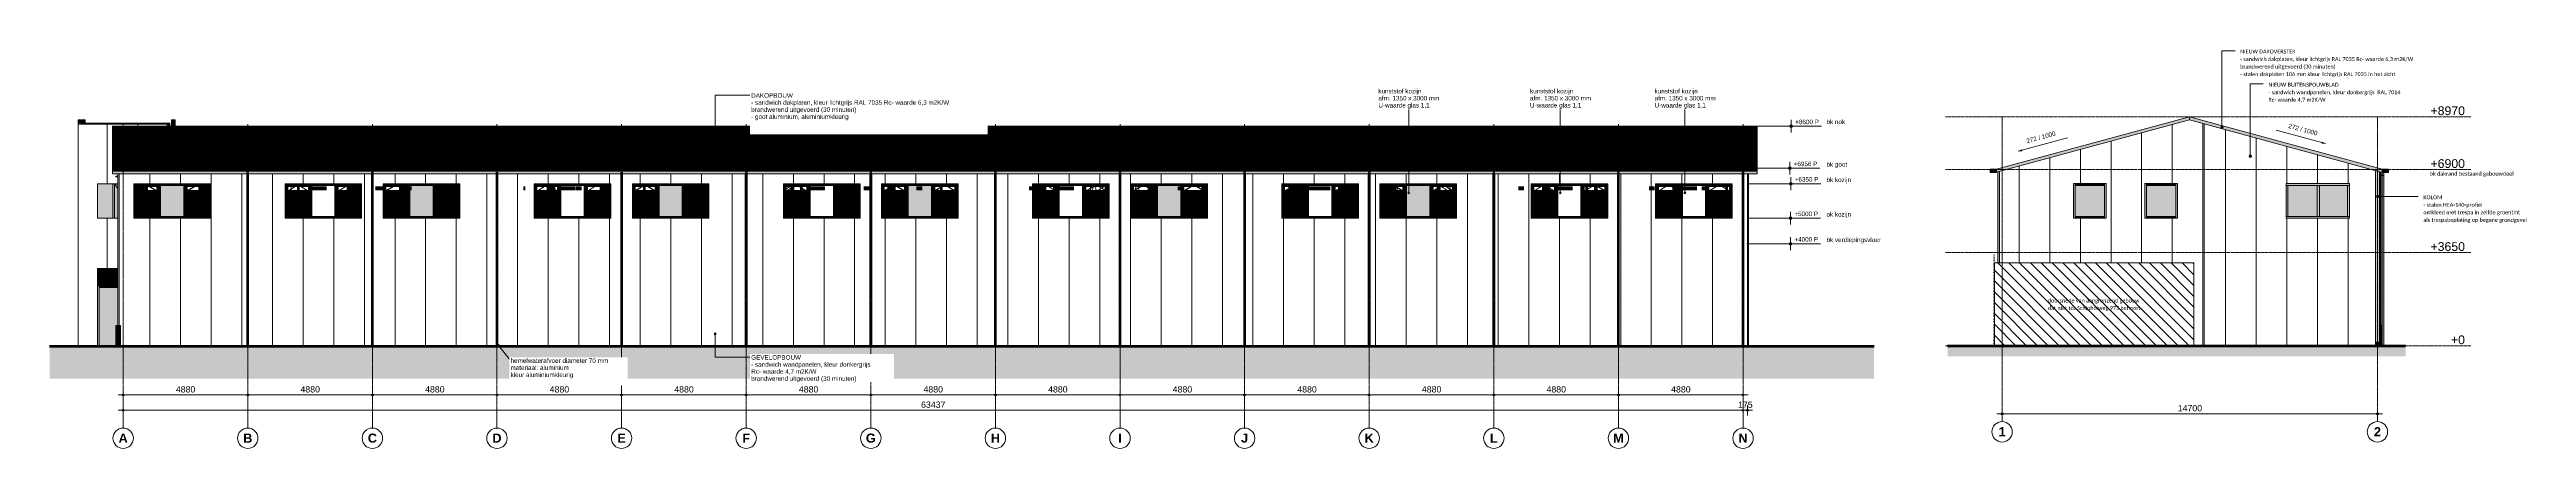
# Model space of a CAD drawing. Header units: millimetres. Extents: x 48682 to 485846, y -7071 to 11912.
# Drawn here: x 48682 to 145683, y -4018 to 11604 of the extents above; entities that cross this region are included whole.
import ezdxf

# ---------------------------------------------------------------- set-up
doc = ezdxf.new("R2010")
doc.units = ezdxf.units.MM
for name, pattern in [('Dash', [6.35, 3.175, -3.175]), ('Grid Line', [22.225, 12.7, -3.175, 3.175, -3.175]), ('Hidden', [4, 2, -2]), ('levels', [12, 10, -1, 0, -1])]:
    doc.linetypes.add(name, pattern=pattern)
for name, color, linetype, lineweight in [('A-ANNO-DIMS', 211, 'Continuous', 9), ('A-ANNO-DIMS-100', 211, 'Continuous', 9), ('A-DETL', 90, 'Continuous', 13), ('A-DETL-GENF', 92, 'Continuous', 13), ('A-DOOR', 31, 'Continuous', 18), ('A-DOOR-GLAZ', 31, 'Continuous', 13), ('A-FLOR', 192, 'Continuous', 18), ('A-FLOR-LEVL', 51, 'Continuous', 9), ('A-FLOR-PATT', 8, 'Continuous', 18), ('A-GLAZ', 151, 'Continuous', 18), ('A-GLAZ-CWMG', 51, 'Continuous', 13), ('A-WALL', 113, 'Continuous', 13), ('A-WALL-PATT', 111, 'Continuous', 13), ('C-TOPO', 7, 'Continuous', 13), ('E-LITE-EQPM', 33, 'Continuous', 13), ('G-ANNO-DIMS', 111, 'Continuous', 9), ('G-ANNO-TEXT', 231, 'Continuous', 9), ('I-WALL', 2, 'Continuous', 13), ('L-SITE', 91, 'Continuous', 13), ('S-COLS', 52, 'Continuous', 18), ('S-COLS-HDLN', 52, 'Hidden', 9), ('S-FNDN', 32, 'Continuous', 18), ('S-GRID', 1, 'Continuous', 9), ('S-GRID-IDEN', 1, 'Continuous', 18)]:
    doc.layers.add(name, color=color, linetype=linetype, lineweight=lineweight)
doc.styles.add('Arial', font='arial.ttf', dxfattribs={"height": 177.035928})
doc.styles.add('Arial_1', font='arial.ttf', dxfattribs={"height": 245.883234})
doc.styles.add('Arial_2', font='arial.ttf', dxfattribs={"height": 344.236527})
doc.styles.add('Arial_B', font='', dxfattribs={"height": 355.164671})
doc.styles.add('Calibri', font='calibri.ttf', dxfattribs={"height": 153.100159})
doc.styles.get('Arial_B').set_extended_font_data('Arial', bold=True)
doc.dimstyles.new('2_5mm', dxfattribs={"dimscale": 304.8, "dimtxt": 250, "dimasz": 0.918635, "dimexe": 0.656168, "dimexo": 0.0625, "dimgap": 0.082021, "dimtad": 1, "dimdec": 0, "dimzin": 0, "dimdsep": 46, "dimtxsty": 'Arial_1', "dimblk1": 'DOTSMALL', "dimblk2": 'DOTSMALL', "dimsah": 1, "dimcen": 0.09, "dimdle": 0.656168, "dimazin": 0, "dimtfac": 1, "dimtdec": 4, "dimtix": 1, "dimtmove": 0, "dimatfit": 3, "dimfxl": 0.656168, "dimfxlon": 1, "dimtvp": 1, "dimtolj": 1, "dimtzin": 0, "dimlwd": 13, "dimlwe": 13, "dimarcsym": 2})
pattern_1 = [(90, (53340.5, 0), (-1200, 7e-14), [])]
pattern_2 = [(90, (133012.5, 0), (-1200, 7e-14), [])]

msp = doc.modelspace()

# ---------------------------------------------------------------- texts
at = {"layer": 'A-FLOR-LEVL', "char_height": 344.24, "attachment_point": 3, "line_spacing_factor": 0.938532, "style": 'Arial_2'}
for s, insert, width in [('+8970', (143275.5, 9379.9), 1608.521), ('+6900', (143275.5, 7309.9), 1608.521), ('+3650', (143275.5, 4059.9), 1608.521), ('+0', (143275.5, 409.9), 650.968)]:
    msp.add_mtext(s, dxfattribs=dict(at, insert=insert, width=width))
at = {"layer": 'G-ANNO-DIMS', "char_height": 177.04, "width": 1105.876, "attachment_point": 1, "line_spacing_factor": 0.938532, "style": 'Arial'}
for s, insert in [('+8600 P', (117045.4, 8858)), ('+6956 P', (116987.9, 7214)), ('+6350 P', (117026.6, 6608)), ('+5000 P', (117012.9, 5258)), ('+4000 P', (117015.9, 4258))]:
    msp.add_mtext(s, dxfattribs=dict(at, insert=insert))
at = {"layer": 'G-ANNO-DIMS', "lineweight": 13, "char_height": 177.04, "width": 1395.305, "attachment_point": 1, "line_spacing_factor": 0.938532, "style": 'Arial'}
for insert, rotation in [((126082.9, 8103.8), 15.191136), ((136390, 8708.7), 344.808864)]:
    msp.add_mtext('272 / 1000', dxfattribs=dict(at, insert=insert, rotation=rotation))
at = {"layer": 'G-ANNO-TEXT', "color": 7, "char_height": 153.1, "attachment_point": 1, "line_spacing_factor": 1.156427, "style": 'Calibri'}
for s, insert, width in [('NIEUW DAKOVERSTEK\\P- sandwich dakplaten, kleur lichtgrijs RAL 7035 Rc- waarde 6,3 m2K/W\\Pbrandwerend uitgevoerd (30 minuten)\\P- stalen dakplaten 106 mm kleur lichtgrijs RAL 7035 in het zicht\\P\\P\\P\\P\\P\\P', (134470.3, 11601.8), 8216.317), ('NIEUW BUITENSPOUWBLAD\\P- sandwich wandpanelen, kleur donkergrijs  RAL 7014\\PRc- waarde 4,7 m2K/W\\P', (135578.3, 10303.3), 6261.593), ('bk dakrand bestaand gebouwdeel', (141895.8, 6818.2), 3976.403), ('KOLOM\\P- stalen HEA-140-profiel\\Pomkleed met trespa in zelfde groentint\\Pals trespabeplating op begane grondgevel\\P', (141645.9, 5894.9), 4913.807), ('doorsnede van aangrenzend gebouw\\Pdat niet tot Schipholweg 973 behoort', (126941.2, 1850.8), 4397.587)]:
    msp.add_mtext(s, dxfattribs=dict(at, insert=insert, width=width))
at = {"layer": 'S-GRID-IDEN', "lineweight": 9, "char_height": 355.165, "attachment_point": 2, "line_spacing_factor": 0.938532, "style": 'Arial_B'}
for s, insert, width in [('\\fArial|b1|i0|c0|p34|;A', (51565.3, -3434.8), 403.18), ('\\fArial|b1|i0|c0|p34|;B', (56445.1, -3434.8), 415.78), ('\\fArial|b1|i0|c0|p34|;C', (61324.9, -3434.8), 415.78), ('\\fArial|b1|i0|c0|p34|;D', (66204.6, -3434.8), 415.78), ('\\fArial|b1|i0|c0|p34|;E', (71084.4, -3434.8), 382.181), ('\\fArial|b1|i0|c0|p34|;F', (75964.2, -3434.8), 352.783), ('\\fArial|b1|i0|c0|p34|;G', (80843.9, -3434.8), 449.378), ('\\fArial|b1|i0|c0|p34|;H', (85723.7, -3434.8), 415.78), ('\\fArial|b1|i0|c0|p34|;I', (90603.5, -3434.8), 159.592), ('\\fArial|b1|i0|c0|p34|;J', (95483.3, -3434.8), 319.184), ('\\fArial|b1|i0|c0|p34|;K', (100363, -3434.8), 415.78), ('\\fArial|b1|i0|c0|p34|;L', (105242.8, -3434.8), 352.783), ('\\fArial|b1|i0|c0|p34|;M', (110122.6, -3434.8), 478.776), ('\\fArial|b1|i0|c0|p34|;N', (115002.3, -3434.8), 415.78), ('\\fArial|b1|i0|c0|p34|;1', (125147.2, -3183.4), 319.184), ('\\fArial|b1|i0|c0|p34|;2', (139847, -3183.4), 319.184)]:
    msp.add_mtext(s, dxfattribs=dict(at, insert=insert, width=width))

# ---------------------------------------------------------------- blocks, each defined once
blk = doc.blocks.new('300_28_ISR_kolom_buis - ø70x3_6 2-8360458-200_rechts')
at = {"layer": 'S-COLS-HDLN', "linetype": 'Continuous', "lineweight": 18}
for points in [[(71977, 6085), (71977, 6243), (71942, 6243), (71944, 6085), (71976, 6085)], [(71985, 6085), (72012, 6085), (72012, 6243), (71977, 6243), (71977, 6085)]]:
    blk.add_hatch(color=256, dxfattribs=at).paths.add_polyline_path(points, flags=0)
at = {"layer": 'A-DETL', "lineweight": 18}
for p, q in [((71942, 6243), (71942, 6085)), ((72012, 6085), (72012, 6243))]:
    blk.add_line(p, q, dxfattribs=at)
at = {"layer": 'S-COLS', "linetype": 'Hidden', "lineweight": 9}
for p, q in [((71946, 6243), (71946, 6085)), ((72009, 6243), (72009, 6085))]:
    blk.add_line(p, q, dxfattribs=at)
blk = doc.blocks.new('300_28_ISR_kolom_buis - ø70x3_6 2-8503993-200_rechts')
at = {"layer": 'S-COLS-HDLN', "linetype": 'Continuous', "lineweight": 18}
for points in [[(66196, 0), (66205, 0), (66205, 6740), (66170, 6740), (66170, 0), (66187, 0)], [(66214, 0), (66240, 0), (66240, 6740), (66205, 6740), (66205, 0)]]:
    blk.add_hatch(color=256, dxfattribs=at).paths.add_polyline_path(points, flags=0)
at = {"layer": 'A-DETL', "lineweight": 18}
for p, q in [((66170, 6740), (66170, 0)), ((66240, 0), (66240, 6740))]:
    blk.add_line(p, q, dxfattribs=at)
at = {"layer": 'S-COLS', "linetype": 'Hidden', "lineweight": 9}
for p, q in [((66173, 6800), (66173, 0)), ((66236, 6800), (66236, 0))]:
    blk.add_line(p, q, dxfattribs=at)
blk = doc.blocks.new('300_28_ISR_kolom_buis - ø70x3_6 2-V1-200_rechts')
at = {"layer": 'S-COLS-HDLN', "linetype": 'Continuous', "lineweight": 18}
h = blk.add_hatch(color=256, dxfattribs=at)
h.paths.add_polyline_path([(75964, 0), (75964, 6740), (75929, 6740), (75929, 0), (75955, 0)], flags=0)
h.paths.add_polyline_path([(75964, 6840), (75964, 6850), (75929, 6849), (75930, 6847), (75934, 6845), (75947, 6841), (75964, 6840)], flags=0)
h = blk.add_hatch(color=256, dxfattribs=at)
h.paths.add_polyline_path([(75964, 0), (75999, 0), (75999, 6740), (75964, 6740), (75964, 249)], flags=0)
h.paths.add_polyline_path([(75964, 6840), (75982, 6841), (75995, 6845), (75998, 6847), (75999, 6850), (75964, 6850)], flags=0)
at = {"layer": 'A-DETL', "lineweight": 18}
for p, q in [((75929, 6850), (75929, 6841)), ((75929, 6850), (75964, 6850)), ((75964, 6850), (75999, 6850)), ((75999, 6841), (75999, 6850)), ((75929, 6740), (75929, 0)), ((75999, 0), (75999, 6740))]:
    blk.add_line(p, q, dxfattribs=at)
at = {"layer": 'S-COLS', "linetype": 'Hidden', "lineweight": 9}
for p, q in [((75933, 6850), (75933, 0)), ((75996, 6850), (75996, 0))]:
    blk.add_line(p, q, dxfattribs=at)
blk = doc.blocks.new('Rectangular Mullion - 32_rechts_67x100-8748204-200_rechts')
at = {"layer": 'A-GLAZ-CWMG'}
blk.add_hatch(color=256, dxfattribs=at).paths.add_polyline_path([(50626, 5), (50626, 2326), (50559, 2326), (50559, 5)], flags=0)
for p, q in [((50559, 5), (50559, 2326)), ((50626, 2326), (50626, 5))]:
    blk.add_line(p, q, dxfattribs=at)
blk = doc.blocks.new('Rectangular Mullion - 32_tussen_90x100-8753721-200_rechts')
at = {"layer": 'A-GLAZ-CWMG'}
blk.add_hatch(color=256, dxfattribs=at).paths.add_polyline_path([(50626, 2281), (51360, 2281), (51360, 2371), (50626, 2371)], flags=0)
for p, q in [((50626, 2281), (50626, 2371)), ((50626, 2371), (51360, 2371)), ((51360, 2281), (50626, 2281))]:
    blk.add_line(p, q, dxfattribs=at)
blk = doc.blocks.new('Rectangular Mullion - 32_rechts_67x100-8748229-200_rechts')
at = {"layer": 'A-GLAZ-CWMG'}
blk.add_hatch(color=256, dxfattribs=at).paths.add_polyline_path([(50626, 2326), (50626, 3030), (50559, 3030), (50559, 2326)], flags=0)
for p, q in [((50559, 3030), (50626, 3030)), ((50559, 2326), (50559, 3030)), ((50626, 3030), (50626, 2326))]:
    blk.add_line(p, q, dxfattribs=at)
blk = doc.blocks.new('Rectangular Mullion - 32_rechts_67x100-8640298-200_rechts')
at = {"layer": 'A-GLAZ-CWMG'}
blk.add_hatch(color=256, dxfattribs=at).paths.add_polyline_path([(115217, 6283), (115217, 6350), (115177, 6350), (115177, 6283)], flags=0)
for p, q in [((115217, 6350), (115177, 6350)), ((115177, 6283), (115217, 6283)), ((115217, 6283), (115217, 6350))]:
    blk.add_line(p, q, dxfattribs=at)
blk = doc.blocks.new('Rectangular Mullion - 32_rechts_67x100-8431541-200_rechts')
at = {"layer": 'A-GLAZ-CWMG'}
blk.add_hatch(color=256, dxfattribs=at).paths.add_polyline_path([(115217, 5067), (115217, 6283), (115177, 6283), (115177, 5067)], flags=0)
for p, q in [((115177, 6283), (115217, 6283)), ((115217, 6283), (115217, 5067)), ((115217, 5067), (115177, 5067))]:
    blk.add_line(p, q, dxfattribs=at)
blk = doc.blocks.new('Rectangular Mullion - 32_rechts_67x100-8469396-200_rechts')
at = {"layer": 'A-GLAZ-CWMG'}
blk.add_hatch(color=256, dxfattribs=at).paths.add_polyline_path([(77758, 6085), (77825, 6085), (77825, 6243), (77758, 6243), (77758, 6118)], flags=0)
for p, q in [((77758, 6243), (77758, 6085)), ((77825, 6243), (77825, 6085))]:
    blk.add_line(p, q, dxfattribs=at)
blk = doc.blocks.new('32_DO_glas - 01-8595826-200_rechts')
at = {"layer": 'A-DOOR-GLAZ'}
blk.add_hatch(color=256, dxfattribs=at).paths.add_polyline_path([(74221, 6085), (74378, 6085), (74378, 6243), (73698, 6243), (73698, 6085), (74081, 6085)], flags=0)
blk = doc.blocks.new('Rectangular Mullion - 32_tussen_90x100-8469392-200_rechts')
at = {"layer": 'A-GLAZ-CWMG'}
blk.add_hatch(color=256, dxfattribs=at).paths.add_polyline_path([(73663, 6085), (73698, 6085), (73698, 6243), (73608, 6243), (73608, 6085)], flags=0)
for p, q in [((73608, 6243), (73608, 6085)), ((73698, 6243), (73698, 6085))]:
    blk.add_line(p, q, dxfattribs=at)
blk = doc.blocks.new('32_DO_glas - 01-8532440-200_rechts')
at = {"layer": 'A-DOOR-GLAZ'}
blk.add_hatch(color=256, dxfattribs=at).paths.add_polyline_path([(70556, 6085), (70556, 6243), (70333, 6243), (70333, 6085), (70453, 6085)], flags=0)
blk = doc.blocks.new('Rectangular Mullion - 32_tussen_90x100-8431527-200_rechts')
at = {"layer": 'A-GLAZ-CWMG'}
blk.add_hatch(color=256, dxfattribs=at).paths.add_polyline_path([(68265, 6085), (68265, 6243), (68175, 6243), (68175, 6085), (68220, 6085)], flags=0)
for p, q in [((68175, 6243), (68175, 6085)), ((68265, 6243), (68265, 6085))]:
    blk.add_line(p, q, dxfattribs=at)
blk = doc.blocks.new('31_WI_RT62_BI_raam - BI_val-8481284-200_rechts')
at = {"layer": 'A-GLAZ'}
for points in [[(62642, 6085), (62642, 6243), (62640, 6243), (62640, 6085)], [(62643, 6085), (62661, 6085), (62661, 6243), (62642, 6243), (62642, 6085)]]:
    blk.add_hatch(color=256, dxfattribs=at).paths.add_polyline_path(points, flags=0)
at = {"layer": 'A-GLAZ', "lineweight": 13}
for p, q in [((61874, 6085), (62127, 6243)), ((62346, 6243), (62599, 6085))]:
    blk.add_line(p, q, dxfattribs=at)
at = {"layer": 'A-GLAZ', "linetype": 'Hidden', "lineweight": 13}
for p, q in [((61874, 6085), (62127, 6243)), ((62346, 6243), (62599, 6085))]:
    blk.add_line(p, q, dxfattribs=at)
at = {"layer": 'A-GLAZ'}
for p, q in [((62640, 6085), (62640, 6243)), ((62642, 6085), (62642, 6243))]:
    blk.add_line(p, q, dxfattribs=at)
blk = doc.blocks.new('31_WI_RT62_BI_raam - BI_val-8509481-200_rechts')
at = {"layer": 'A-GLAZ'}
for points in [[(64621, 6085), (64621, 6243), (64619, 6243), (64619, 6085)], [(64621, 6085), (64639, 6085), (64639, 6243), (64621, 6243), (64621, 6085)]]:
    blk.add_hatch(color=256, dxfattribs=at).paths.add_polyline_path(points, flags=0)
at = {"layer": 'A-GLAZ', "lineweight": 13}
for p, q in [((63852, 6085), (64105, 6243)), ((64324, 6243), (64578, 6085))]:
    blk.add_line(p, q, dxfattribs=at)
at = {"layer": 'A-GLAZ', "linetype": 'Hidden', "lineweight": 13}
for p, q in [((63852, 6085), (64105, 6243)), ((64324, 6243), (64578, 6085))]:
    blk.add_line(p, q, dxfattribs=at)
at = {"layer": 'A-GLAZ'}
for p, q in [((64619, 6085), (64619, 6243)), ((64621, 6085), (64621, 6243))]:
    blk.add_line(p, q, dxfattribs=at)
blk = doc.blocks.new('Rectangular Mullion - 32_links_67x100-8431542-200_rechts')
at = {"layer": 'A-GLAZ-CWMG'}
blk.add_hatch(color=256, dxfattribs=at).paths.add_polyline_path([(83577, 6085), (83644, 6085), (83644, 6243), (83577, 6243), (83577, 6118)], flags=0)
for p, q in [((83577, 6085), (83577, 6243)), ((83644, 6085), (83644, 6243))]:
    blk.add_line(p, q, dxfattribs=at)
blk = doc.blocks.new('Rectangular Mullion - 32_tussen_90x100-V2-200_rechts')
at = {"layer": 'A-GLAZ-CWMG'}
blk.add_hatch(color=256, dxfattribs=at).paths.add_polyline_path([(93809, 6085), (93897, 6085), (93897, 6243), (93809, 6243), (93809, 6118)], flags=0)
blk.add_line((93809, 6243), (93809, 6085), dxfattribs=at)
blk = doc.blocks.new('Rectangular Mullion - 32_rechts_67x100-V3-200_rechts')
at = {"layer": 'A-GLAZ-CWMG'}
blk.add_hatch(color=256, dxfattribs=at).paths.add_polyline_path([(103030, 6085), (103097, 6085), (103097, 6243), (103030, 6243), (103030, 6118)], flags=0)
for p, q in [((103030, 6243), (103030, 6085)), ((103097, 6243), (103097, 6085))]:
    blk.add_line(p, q, dxfattribs=at)
blk = doc.blocks.new('Rectangular Mullion - 32_rechts_67x100-V4-200_rechts')
at = {"layer": 'A-GLAZ-CWMG'}
blk.add_hatch(color=256, dxfattribs=at).paths.add_polyline_path([(90075, 6085), (90075, 6243), (90058, 6243), (90058, 6085)], flags=0)
blk.add_line((90058, 6243), (90058, 6085), dxfattribs=at)
blk = doc.blocks.new('32_DO_glas - 01-8469395-200_rechts')
at = {"layer": 'A-DOOR-GLAZ'}
blk.add_hatch(color=256, dxfattribs=at).paths.add_polyline_path([(97277, 6085), (97857, 6085), (97857, 6243), (97277, 6243), (97277, 6214)], flags=0)
blk = doc.blocks.new('Rectangular Mullion - 32_links_67x100-8469397-200_rechts')
at = {"layer": 'A-GLAZ-CWMG'}
blk.add_hatch(color=256, dxfattribs=at).paths.add_polyline_path([(97277, 6085), (97277, 6243), (97210, 6243), (97210, 6085), (97248, 6085)], flags=0)
for p, q in [((97210, 6085), (97210, 6243)), ((97277, 6085), (97277, 6243))]:
    blk.add_line(p, q, dxfattribs=at)
blk = doc.blocks.new('32_DO_glas - 01-8469398-200_rechts')
at = {"layer": 'A-DOOR-GLAZ'}
blk.add_hatch(color=256, dxfattribs=at).paths.add_polyline_path([(99255, 6085), (99835, 6085), (99835, 6243), (99255, 6243), (99255, 6214)], flags=0)
blk = doc.blocks.new('31_WI_RT62_BI_raam - BI_draaival_links-8501019-200_rechts')
at = {"layer": 'A-GLAZ'}
for points in [[(101363, 6085), (101368, 6085), (101368, 6243), (101363, 6243), (101363, 6118)], [(101403, 6085), (101403, 6243), (101368, 6243), (101368, 6085), (101398, 6085)]]:
    blk.add_hatch(color=256, dxfattribs=at).paths.add_polyline_path(points, flags=0)
for p, q in [((101368, 6085), (101368, 6243)), ((101403, 6243), (101403, 6085))]:
    blk.add_line(p, q, dxfattribs=at)
blk = doc.blocks.new('Rectangular Mullion - 32_tussen_90x100-8501012-200_rechts')
at = {"layer": 'A-GLAZ-CWMG'}
blk.add_hatch(color=256, dxfattribs=at).paths.add_polyline_path([(101295, 6085), (101363, 6085), (101363, 6243), (101273, 6243), (101273, 6085)], flags=0)
for p, q in [((101273, 6243), (101273, 6085)), ((101363, 6243), (101363, 6085))]:
    blk.add_line(p, q, dxfattribs=at)
blk = doc.blocks.new('32_DO_glas - 01-8501051-200_rechts')
at = {"layer": 'A-DOOR-GLAZ'}
blk.add_hatch(color=256, dxfattribs=at).paths.add_polyline_path([(101016, 6085), (101273, 6085), (101273, 6243), (100891, 6243), (100891, 6085)], flags=0)
blk = doc.blocks.new('31_WI_RT62_BI_raam - BI_draaival_links-8595850-200_rechts')
at = {"layer": 'A-GLAZ'}
for points in [[(90023, 6085), (90053, 6085), (90053, 6243), (90018, 6243), (90018, 6085)], [(90053, 6085), (90058, 6085), (90058, 6243), (90053, 6243), (90053, 6118)]]:
    blk.add_hatch(color=256, dxfattribs=at).paths.add_polyline_path(points, flags=0)
at = {"layer": 'A-GLAZ', "lineweight": 13}
for p, q in [((89505, 6085), (89566, 6243)), ((89619, 6243), (89680, 6085)), ((89981, 6243), (89735, 6085))]:
    blk.add_line(p, q, dxfattribs=at)
at = {"layer": 'A-GLAZ', "linetype": 'Hidden', "lineweight": 13}
for p, q in [((89505, 6085), (89566, 6243)), ((89619, 6243), (89680, 6085)), ((89981, 6243), (89735, 6085))]:
    blk.add_line(p, q, dxfattribs=at)
at = {"layer": 'A-GLAZ'}
for p, q in [((90018, 6085), (90018, 6243)), ((90053, 6243), (90053, 6085))]:
    blk.add_line(p, q, dxfattribs=at)
blk = doc.blocks.new('31_WI_RT62_BI_raam - BI_draaival_links-8532569-200_rechts')
at = {"layer": 'A-GLAZ'}
for points in [[(91706, 6085), (91736, 6085), (91736, 6243), (91701, 6243), (91701, 6085)], [(91741, 6085), (91741, 6243), (91736, 6243), (91736, 6085)]]:
    blk.add_hatch(color=256, dxfattribs=at).paths.add_polyline_path(points, flags=0)
at = {"layer": 'A-GLAZ', "lineweight": 13}
for p, q in [((91242, 6243), (91180, 6085)), ((91358, 6085), (91296, 6243))]:
    blk.add_line(p, q, dxfattribs=at)
at = {"layer": 'A-GLAZ', "linetype": 'Hidden', "lineweight": 13}
for p, q in [((91242, 6243), (91180, 6085)), ((91358, 6085), (91296, 6243))]:
    blk.add_line(p, q, dxfattribs=at)
at = {"layer": 'A-GLAZ'}
for p, q in [((91701, 6085), (91701, 6243)), ((91736, 6243), (91736, 6085))]:
    blk.add_line(p, q, dxfattribs=at)
blk = doc.blocks.new('32_DO_glas - 01-8532562-200_rechts')
at = {"layer": 'A-DOOR-GLAZ'}
blk.add_hatch(color=256, dxfattribs=at).paths.add_polyline_path([(91831, 6085), (91919, 6085), (91919, 6243), (91831, 6243), (91831, 6118)], flags=0)
blk = doc.blocks.new('32_DO_glas - 01-V5-200_rechts')
at = {"layer": 'A-DOOR-GLAZ'}
blk.add_hatch(color=256, dxfattribs=at).paths.add_polyline_path([(79943, 6085), (80316, 6085), (80316, 6243), (79531, 6243), (79531, 6085), (79664, 6085)], flags=0)
blk.add_line((79531, 6243), (79531, 6085), dxfattribs=at)
blk = doc.blocks.new('31_WI_RT62_BI_raam - BI_draaival_links-V6-200_rechts')
at = {"layer": 'A-GLAZ'}
for points in [[(103102, 6085), (103102, 6243), (103097, 6243), (103097, 6085)], [(103137, 6085), (103137, 6243), (103102, 6243), (103102, 6085), (103132, 6085)]]:
    blk.add_hatch(color=256, dxfattribs=at).paths.add_polyline_path(points, flags=0)
for p, q in [((103102, 6085), (103102, 6243)), ((103137, 6243), (103137, 6085))]:
    blk.add_line(p, q, dxfattribs=at)
at = {"layer": 'A-GLAZ', "lineweight": 13}
for p, q in [((103176, 6243), (103424, 6085)), ((103542, 6243), (103480, 6085)), ((103657, 6087), (103596, 6243))]:
    blk.add_line(p, q, dxfattribs=at)
at = {"layer": 'A-GLAZ', "linetype": 'Hidden', "lineweight": 13}
for p, q in [((103176, 6243), (103424, 6085)), ((103542, 6243), (103480, 6085)), ((103657, 6087), (103596, 6243))]:
    blk.add_line(p, q, dxfattribs=at)
blk = doc.blocks.new('31_WI_RT62_BI_raam - BI_draaival_links-V7-200_rechts')
at = {"layer": 'A-GLAZ'}
for points in [[(109250, 6085), (109252, 6085), (109252, 6243), (109247, 6243), (109247, 6085)], [(109287, 6085), (109287, 6243), (109252, 6243), (109252, 6085), (109282, 6085)]]:
    blk.add_hatch(color=256, dxfattribs=at).paths.add_polyline_path(points, flags=0)
for p, q in [((109252, 6085), (109252, 6243)), ((109287, 6243), (109287, 6085))]:
    blk.add_line(p, q, dxfattribs=at)
at = {"layer": 'A-GLAZ', "lineweight": 13}
blk.add_line((109326, 6243), (109574, 6085), dxfattribs=at)
at = {"layer": 'A-GLAZ', "linetype": 'Hidden', "lineweight": 13}
blk.add_line((109326, 6243), (109574, 6085), dxfattribs=at)
blk = doc.blocks.new('31_WI_RT62_BI_raam - BI_draaival_links-V8-200_rechts')
at = {"layer": 'A-GLAZ'}
for points in [[(77723, 6085), (77753, 6085), (77753, 6243), (77718, 6243), (77718, 6085)], [(77753, 6085), (77758, 6085), (77758, 6243), (77753, 6243), (77753, 6118)]]:
    blk.add_hatch(color=256, dxfattribs=at).paths.add_polyline_path(points, flags=0)
at = {"layer": 'A-GLAZ', "lineweight": 13}
blk.add_line((77681, 6243), (77530, 6146), dxfattribs=at)
at = {"layer": 'A-GLAZ', "linetype": 'Hidden', "lineweight": 13}
blk.add_line((77681, 6243), (77530, 6146), dxfattribs=at)
at = {"layer": 'A-GLAZ'}
for p, q in [((77718, 6085), (77718, 6243)), ((77753, 6243), (77753, 6085))]:
    blk.add_line(p, q, dxfattribs=at)
blk = doc.blocks.new('Rectangular Mullion - 32_rechts_67x100-8753722-200_rechts')
at = {"layer": 'A-GLAZ-CWMG'}
blk.add_hatch(color=256, dxfattribs=at).paths.add_polyline_path([(51360, 2963), (51360, 3030), (50626, 3030), (50626, 2963)], flags=0)
for p, q in [((50626, 2963), (50626, 3030)), ((50626, 3030), (51360, 3030)), ((51360, 2963), (50626, 2963))]:
    blk.add_line(p, q, dxfattribs=at)
blk = doc.blocks.new('32_DO_glas - 01-8753816-200_rechts')
at = {"layer": 'A-DOOR-GLAZ'}
blk.add_hatch(color=256, dxfattribs=at).paths.add_polyline_path([(50626, 2371), (51360, 2371), (51360, 2963), (50626, 2963)], flags=0)
blk = doc.blocks.new('300_90_VAE_parkeerplek - 2000x6000-8056828-200_rechts')
at = {"layer": 'L-SITE'}
for points in [[(115177, 2), (115217, 2), (115217, 5), (115177, 5)], [(115217, 0), (115217, 2), (115177, 2), (115177, 0)]]:
    blk.add_hatch(color=256, dxfattribs=at).paths.add_polyline_path(points, flags=0)
at = {"layer": 'A-DETL', "lineweight": 18}
for p, q in [((115177, 5), (115217, 5)), ((115217, 2), (115177, 2)), ((115177, 2), (115217, 2)), ((115217, 2), (115217, 5)), ((115217, 2), (115217, 0)), ((115217, 0), (115177, 0))]:
    blk.add_line(p, q, dxfattribs=at)
blk = doc.blocks.new('300_28_ISR_kolom_buis - ø70x3_6 2-8363247-200_rechts')
at = {"layer": 'S-COLS-HDLN', "linetype": 'Continuous', "lineweight": 18}
h = blk.add_hatch(color=256, dxfattribs=at)
h.paths.add_polyline_path([(114972, 0), (115002, 0), (115002, 6740), (114967, 6740), (114967, 0), (114969, 0)], flags=0)
h.paths.add_polyline_path([(115002, 6840), (115002, 6850), (114967, 6849), (114969, 6847), (114972, 6845), (114985, 6841), (114993, 6840)], flags=0)
h = blk.add_hatch(color=256, dxfattribs=at)
h.paths.add_polyline_path([(115012, 0), (115037, 0), (115037, 6740), (115002, 6740), (115002, 0)], flags=0)
h.paths.add_polyline_path([(115002, 6840), (115020, 6841), (115033, 6845), (115036, 6847), (115037, 6850), (115002, 6850)], flags=0)
at = {"layer": 'A-DETL', "lineweight": 18}
for p, q in [((114967, 6850), (114967, 6841)), ((114967, 6850), (115002, 6850)), ((115002, 6850), (115037, 6850)), ((115037, 6841), (115037, 6850)), ((114967, 6740), (114967, 0)), ((115037, 0), (115037, 6740))]:
    blk.add_line(p, q, dxfattribs=at)
at = {"layer": 'S-COLS', "linetype": 'Hidden', "lineweight": 9}
for p, q in [((114971, 6850), (114971, 0)), ((115034, 6850), (115034, 0))]:
    blk.add_line(p, q, dxfattribs=at)
blk = doc.blocks.new('300_28_ISR_kolom_buis - ø70x3_6 2-V9-200_rechts')
at = {"layer": 'S-COLS-HDLN', "linetype": 'Continuous', "lineweight": 18}
h = blk.add_hatch(color=256, dxfattribs=at)
h.paths.add_polyline_path([(110123, 0), (110123, 6740), (110088, 6740), (110088, 0), (110114, 0)], flags=0)
h.paths.add_polyline_path([(110123, 6840), (110123, 6850), (110088, 6849), (110089, 6847), (110092, 6845), (110105, 6841), (110114, 6840)], flags=0)
h = blk.add_hatch(color=256, dxfattribs=at)
h.paths.add_polyline_path([(110123, 0), (110158, 0), (110158, 6740), (110123, 6740), (110123, 57)], flags=0)
h.paths.add_polyline_path([(110123, 6840), (110140, 6841), (110153, 6845), (110156, 6847), (110158, 6850), (110123, 6850)], flags=0)
at = {"layer": 'A-DETL', "lineweight": 18}
for p, q in [((110088, 6850), (110088, 6841)), ((110088, 6850), (110123, 6850)), ((110123, 6850), (110158, 6850)), ((110158, 6841), (110158, 6850)), ((110088, 6740), (110088, 0)), ((110158, 0), (110158, 6740))]:
    blk.add_line(p, q, dxfattribs=at)
at = {"layer": 'S-COLS', "linetype": 'Hidden', "lineweight": 9}
for p, q in [((110091, 6850), (110091, 0)), ((110154, 6850), (110154, 0))]:
    blk.add_line(p, q, dxfattribs=at)
at = {"layer": 'S-COLS-HDLN'}
blk.add_line((110088, 6850), (110088, 6850), dxfattribs=at)
blk = doc.blocks.new('300_28_ISR_kolom_buis - ø70x3_6 2-8303387-200_rechts')
at = {"layer": 'S-COLS-HDLN', "linetype": 'Continuous', "lineweight": 18}
for points in [[(105234, 0), (105243, 0), (105243, 6610), (105208, 6610), (105208, 249), (105208, 0), (105225, 0)], [(105252, 0), (105278, 0), (105278, 6610), (105243, 6610), (105243, 0)]]:
    blk.add_hatch(color=256, dxfattribs=at).paths.add_polyline_path(points, flags=0)
at = {"layer": 'A-DETL', "lineweight": 18}
for p, q in [((105208, 6610), (105208, 0)), ((105208, 6610), (105243, 6610)), ((105243, 6610), (105278, 6610)), ((105278, 0), (105278, 6610))]:
    blk.add_line(p, q, dxfattribs=at)
at = {"layer": 'S-COLS', "linetype": 'Hidden', "lineweight": 9}
for p, q in [((105212, 6610), (105212, 0)), ((105274, 6610), (105274, 0))]:
    blk.add_line(p, q, dxfattribs=at)
blk = doc.blocks.new('Rectangular Mullion - 32_links_67x100-8640301-200_rechts')
at = {"layer": 'A-GLAZ-CWMG'}
blk.add_hatch(color=256, dxfattribs=at).paths.add_polyline_path([(115217, 5000), (115217, 5067), (115177, 5067), (115177, 5000)], flags=0)
for p, q in [((115217, 5067), (115177, 5067)), ((115177, 5000), (115217, 5000)), ((115217, 5000), (115217, 5067))]:
    blk.add_line(p, q, dxfattribs=at)
blk = doc.blocks.new('300_90_VAE_parkeerplek - 2500x5000-7977994-200_rechts')
at = {"layer": 'L-SITE'}
for points in [[(51280, 2), (51280, 5), (50992, 5), (50992, 2)], [(51280, 0), (51280, 2), (50992, 2), (50992, 0)]]:
    blk.add_hatch(color=256, dxfattribs=at).paths.add_polyline_path(points, flags=0)
at = {"layer": 'A-DETL', "lineweight": 18}
for p, q in [((50992, 5), (51280, 5)), ((50992, 2), (51280, 2)), ((51280, 0), (50992, 0))]:
    blk.add_line(p, q, dxfattribs=at)
at = {"layer": 'L-SITE'}
for p, q in [((51143, 3), (51198, 3)), ((51280, 3), (51143, 3)), ((51198, 3), (51280, 3)), ((51198, 3), (51280, 3)), ((51280, 3), (51198, 3))]:
    blk.add_line(p, q, dxfattribs=at)
blk = doc.blocks.new('32_DO_glas - 01-8656808-200_rechts')
at = {"layer": 'A-DOOR-GLAZ'}
blk.add_hatch(color=256, dxfattribs=at).paths.add_polyline_path([(60684, 6085), (60797, 6085), (60797, 6243), (60409, 6243), (60409, 6085)], flags=0)
blk = doc.blocks.new('31_WI_RT62_BI_raam - BI_draaival_links-8656817-200_rechts')
at = {"layer": 'A-GLAZ'}
for points in [[(64546, 6085), (64551, 6085), (64551, 6243), (64546, 6243), (64546, 6118)], [(64586, 6085), (64586, 6243), (64551, 6243), (64551, 6085), (64581, 6085)]]:
    blk.add_hatch(color=256, dxfattribs=at).paths.add_polyline_path(points, flags=0)
for p, q in [((64551, 6085), (64551, 6243)), ((64586, 6243), (64586, 6085))]:
    blk.add_line(p, q, dxfattribs=at)
blk = doc.blocks.new('32_DO_glas - 01-8656816-200_rechts')
at = {"layer": 'A-DOOR-GLAZ'}
blk.add_hatch(color=256, dxfattribs=at).paths.add_polyline_path([(64173, 6085), (64456, 6085), (64456, 6243), (63831, 6243), (63831, 6085), (64033, 6085)], flags=0)
blk = doc.blocks.new('32_DO_glas - 01-8753807-200_rechts')
at = {"layer": 'A-DOOR-GLAZ'}
blk.add_hatch(color=256, dxfattribs=at).paths.add_polyline_path([(50992, 5), (51280, 5), (51280, 800), (51360, 800), (51360, 2281), (50626, 2281), (50626, 5), (50952, 5)], flags=0)
blk = doc.blocks.new('32_DO_glas - 01-8692261-200_rechts')
at = {"layer": 'A-DOOR-GLAZ'}
blk.add_hatch(color=256, dxfattribs=at).paths.add_polyline_path([(112321, 5067), (112536, 5067), (112536, 5955), (111648, 5955), (111648, 5067)], flags=0)
blk = doc.blocks.new('Rectangular Mullion - 32_rechts_67x100_vlak-8692244-200_rechts')
at = {"layer": 'A-GLAZ-CWMG'}
blk.add_hatch(color=256, dxfattribs=at).paths.add_polyline_path([(113995, 6283), (114514, 6283), (114514, 6350), (113626, 6350), (113626, 6283), (113716, 6283)], flags=0)
for p, q in [((113626, 6283), (113626, 6350)), ((113626, 6350), (114514, 6350)), ((113626, 6283), (114514, 6283)), ((114514, 6350), (114514, 6283))]:
    blk.add_line(p, q, dxfattribs=at)
blk = doc.blocks.new('Rectangular Mullion - 32_links_67x100_vlak-8692245-200_rechts')
at = {"layer": 'A-GLAZ-CWMG'}
blk.add_hatch(color=256, dxfattribs=at).paths.add_polyline_path([(111648, 5000), (112581, 5000), (112581, 5067), (111648, 5067)], flags=0)
for p, q in [((111648, 5000), (111648, 5067)), ((112581, 5067), (111648, 5067)), ((112581, 5000), (111648, 5000))]:
    blk.add_line(p, q, dxfattribs=at)
blk = doc.blocks.new('Rectangular Mullion - 32_rechts_67x100_vlak-8692262-200_rechts')
at = {"layer": 'A-GLAZ-CWMG'}
blk.add_hatch(color=256, dxfattribs=at).paths.add_polyline_path([(114554, 5067), (114581, 5067), (114581, 6000), (114514, 6000), (114514, 5067)], flags=0)
for p, q in [((114514, 6000), (114514, 5067)), ((114581, 6000), (114581, 5067)), ((114581, 5067), (114514, 5067))]:
    blk.add_line(p, q, dxfattribs=at)
blk = doc.blocks.new('Rectangular Mullion - 32_links_67x100_vlak-8692263-200_rechts')
at = {"layer": 'A-GLAZ-CWMG'}
blk.add_hatch(color=256, dxfattribs=at).paths.add_polyline_path([(111648, 6000), (111648, 6283), (111581, 6283), (111581, 6000)], flags=0)
for p, q in [((111581, 6283), (111648, 6283)), ((111581, 6000), (111581, 6283)), ((111648, 6000), (111648, 6283))]:
    blk.add_line(p, q, dxfattribs=at)
blk = doc.blocks.new('Rectangular Mullion - 32_rechts_67x100_vlak-8692246-200_rechts')
at = {"layer": 'A-GLAZ-CWMG'}
blk.add_hatch(color=256, dxfattribs=at).paths.add_polyline_path([(111581, 6283), (112536, 6283), (112536, 6350), (111581, 6350)], flags=0)
for p, q in [((111581, 6283), (111581, 6350)), ((111581, 6350), (112536, 6350)), ((111581, 6283), (112536, 6283)), ((112536, 6350), (112536, 6283))]:
    blk.add_line(p, q, dxfattribs=at)
blk = doc.blocks.new('Rectangular Mullion - 32_links_67x100_vlak-8692247-200_rechts')
at = {"layer": 'A-GLAZ-CWMG'}
blk.add_hatch(color=256, dxfattribs=at).paths.add_polyline_path([(112581, 5000), (113581, 5000), (113581, 5067), (112581, 5067)], flags=0)
for p, q in [((113581, 5067), (112581, 5067)), ((113581, 5000), (112581, 5000))]:
    blk.add_line(p, q, dxfattribs=at)
blk = doc.blocks.new('Rectangular Mullion - 32_tussen_90x100-8256226-200_rechts')
at = {"layer": 'A-GLAZ-CWMG'}
blk.add_hatch(color=256, dxfattribs=at).paths.add_polyline_path([(112626, 5067), (112626, 6000), (112536, 6000), (112536, 5067)], flags=0)
for p, q in [((112536, 6000), (112536, 5067)), ((112626, 6000), (112626, 5067)), ((112626, 5067), (112536, 5067))]:
    blk.add_line(p, q, dxfattribs=at)
blk = doc.blocks.new('Rectangular Mullion - 32_rechts_67x100_vlak-8692248-200_rechts')
at = {"layer": 'A-GLAZ-CWMG'}
blk.add_hatch(color=256, dxfattribs=at).paths.add_polyline_path([(112626, 6283), (113536, 6283), (113536, 6350), (112626, 6350)], flags=0)
for p, q in [((112626, 6283), (112626, 6350)), ((112626, 6350), (113536, 6350)), ((112626, 6283), (113536, 6283)), ((113536, 6350), (113536, 6283))]:
    blk.add_line(p, q, dxfattribs=at)
blk = doc.blocks.new('Rectangular Mullion - 32_links_67x100_vlak-8692249-200_rechts')
at = {"layer": 'A-GLAZ-CWMG'}
blk.add_hatch(color=256, dxfattribs=at).paths.add_polyline_path([(113581, 5000), (114581, 5000), (114581, 5067), (113581, 5067)], flags=0)
for p, q in [((114581, 5067), (113581, 5067)), ((114581, 5000), (113581, 5000)), ((114581, 5067), (114581, 5000))]:
    blk.add_line(p, q, dxfattribs=at)
blk = doc.blocks.new('31_WI_RT62_BI_raam - BI_val-8692271-200_rechts')
at = {"layer": 'A-GLAZ'}
h = blk.add_hatch(color=256, dxfattribs=at)
h.paths.add_polyline_path([(112531, 6045), (112536, 6045), (112536, 6283), (111648, 6283), (111648, 6045), (112496, 6045)], flags=0)
h.paths.add_polyline_path([(112460, 6050), (111653, 6050), (111653, 6278), (112531, 6278), (112531, 6050), (112496, 6050)], flags=0)
h = blk.add_hatch(color=256, dxfattribs=at)
h.paths.add_polyline_path([(111653, 6050), (112531, 6050), (112531, 6278), (111653, 6278), (111653, 6118)], flags=0)
h.paths.add_polyline_path([(112042, 6085), (111688, 6085), (111688, 6243), (112496, 6243), (112496, 6085), (112321, 6085)], flags=0)
for p, q in [((111653, 6050), (111653, 6278)), ((112531, 6278), (111653, 6278)), ((112531, 6050), (111653, 6050)), ((111688, 6243), (111688, 6085)), ((112496, 6243), (111688, 6243)), ((111688, 6085), (112496, 6085)), ((112496, 6085), (112496, 6243)), ((112531, 6278), (112531, 6050))]:
    blk.add_line(p, q, dxfattribs=at)
at = {"layer": 'A-GLAZ', "lineweight": 13}
for p, q in [((111729, 6085), (111983, 6243)), ((112201, 6243), (112455, 6085))]:
    blk.add_line(p, q, dxfattribs=at)
at = {"layer": 'A-GLAZ', "linetype": 'Hidden', "lineweight": 13}
for p, q in [((111729, 6085), (111983, 6243)), ((112201, 6243), (112455, 6085))]:
    blk.add_line(p, q, dxfattribs=at)
blk = doc.blocks.new('Rectangular Mullion - 32_rechts_67x100_vlak-8692278-200_rechts')
at = {"layer": 'A-GLAZ-CWMG'}
blk.add_hatch(color=256, dxfattribs=at).paths.add_polyline_path([(114581, 6000), (114581, 6350), (114514, 6350), (114514, 6000), (114554, 6000)], flags=0)
for p, q in [((114514, 6350), (114581, 6350)), ((114514, 6350), (114514, 6000)), ((114581, 6350), (114581, 6000))]:
    blk.add_line(p, q, dxfattribs=at)
blk = doc.blocks.new('Rectangular Mullion - 32_links_67x100_vlak-8692279-200_rechts')
at = {"layer": 'A-GLAZ-CWMG'}
blk.add_hatch(color=256, dxfattribs=at).paths.add_polyline_path([(111648, 5000), (111648, 6000), (111581, 6000), (111581, 5000)], flags=0)
for p, q in [((111581, 5000), (111581, 6000)), ((111648, 5000), (111648, 6000)), ((111648, 5000), (111581, 5000))]:
    blk.add_line(p, q, dxfattribs=at)
blk = doc.blocks.new('Rectangular Mullion - 32_tussen_90x100-8692250-200_rechts')
at = {"layer": 'A-GLAZ-CWMG'}
blk.add_hatch(color=256, dxfattribs=at).paths.add_polyline_path([(111648, 5955), (112536, 5955), (112536, 6045), (111648, 6045), (111648, 6022)], flags=0)
for p, q in [((111648, 5955), (111648, 6045)), ((111648, 6045), (112536, 6045)), ((111648, 5955), (112536, 5955)), ((112536, 6045), (112536, 5955))]:
    blk.add_line(p, q, dxfattribs=at)
blk = doc.blocks.new('Rectangular Mullion - 32_tussen_90x100-8692251-200_rechts')
at = {"layer": 'A-GLAZ-CWMG'}
blk.add_hatch(color=256, dxfattribs=at).paths.add_polyline_path([(112536, 6000), (112626, 6000), (112626, 6350), (112536, 6350), (112536, 6022)], flags=0)
for p, q in [((112536, 6350), (112626, 6350)), ((112536, 6350), (112536, 6000)), ((112626, 6350), (112626, 6000))]:
    blk.add_line(p, q, dxfattribs=at)
blk = doc.blocks.new('32_DO_glas - 01-8509510-200_rechts')
at = {"layer": 'A-DOOR-GLAZ'}
blk.add_hatch(color=256, dxfattribs=at).paths.add_polyline_path([(102829, 5067), (103717, 5067), (103717, 5955), (102829, 5955), (102829, 5252)], flags=0)
blk = doc.blocks.new('Rectangular Mullion - 32_rechts_67x100_vlak-8481124-200_rechts')
at = {"layer": 'A-GLAZ-CWMG'}
blk.add_hatch(color=256, dxfattribs=at).paths.add_polyline_path([(101295, 6283), (101739, 6283), (101739, 6350), (100851, 6350), (100851, 6283), (101156, 6283)], flags=0)
for p, q in [((100851, 6283), (100851, 6350)), ((101739, 6350), (100851, 6350)), ((101739, 6283), (100851, 6283)), ((101739, 6350), (101739, 6283))]:
    blk.add_line(p, q, dxfattribs=at)
blk = doc.blocks.new('Rectangular Mullion - 32_links_67x100_vlak-8481125-200_rechts')
at = {"layer": 'A-GLAZ-CWMG'}
blk.add_hatch(color=256, dxfattribs=at).paths.add_polyline_path([(102831, 5000), (103717, 5000), (103717, 5067), (102784, 5067), (102784, 5000)], flags=0)
for p, q in [((102784, 5067), (103717, 5067)), ((102784, 5000), (103717, 5000)), ((103717, 5067), (103717, 5000))]:
    blk.add_line(p, q, dxfattribs=at)
blk = doc.blocks.new('Rectangular Mullion - 32_rechts_67x100_vlak-8509514-200_rechts')
at = {"layer": 'A-GLAZ-CWMG'}
blk.add_hatch(color=256, dxfattribs=at).paths.add_polyline_path([(100851, 5067), (100851, 6000), (100784, 6000), (100784, 5067)], flags=0)
for p, q in [((100784, 6000), (100784, 5067)), ((100851, 6000), (100851, 5067)), ((100851, 5067), (100784, 5067))]:
    blk.add_line(p, q, dxfattribs=at)
blk = doc.blocks.new('Rectangular Mullion - 32_links_67x100_vlak-8481179-200_rechts')
at = {"layer": 'A-GLAZ-CWMG'}
blk.add_hatch(color=256, dxfattribs=at).paths.add_polyline_path([(103784, 6000), (103784, 6283), (103717, 6283), (103717, 6000)], flags=0)
for p, q in [((103717, 6283), (103784, 6283)), ((103717, 6000), (103717, 6283)), ((103784, 6000), (103784, 6283))]:
    blk.add_line(p, q, dxfattribs=at)
blk = doc.blocks.new('32_DO_glas - 01-8466179-200_rechts')
at = {"layer": 'A-DOOR-GLAZ'}
blk.add_hatch(color=256, dxfattribs=at).paths.add_polyline_path([(102412, 5067), (102739, 5067), (102739, 6283), (101829, 6283), (101829, 5067), (102272, 5067)], flags=0)
blk = doc.blocks.new('Rectangular Mullion - 32_rechts_67x100_vlak-8481126-200_rechts')
at = {"layer": 'A-GLAZ-CWMG'}
blk.add_hatch(color=256, dxfattribs=at).paths.add_polyline_path([(103249, 6283), (103784, 6283), (103784, 6350), (102829, 6350), (102829, 6283), (103110, 6283)], flags=0)
for p, q in [((102829, 6283), (102829, 6350)), ((103784, 6350), (102829, 6350)), ((103784, 6283), (102829, 6283)), ((103784, 6350), (103784, 6283))]:
    blk.add_line(p, q, dxfattribs=at)
blk = doc.blocks.new('Rectangular Mullion - 32_links_67x100_vlak-8480892-200_rechts')
at = {"layer": 'A-GLAZ-CWMG'}
blk.add_hatch(color=256, dxfattribs=at).paths.add_polyline_path([(102784, 5000), (102784, 5067), (101784, 5067), (101784, 5000), (102552, 5000)], flags=0)
for p, q in [((101784, 5067), (102784, 5067)), ((101784, 5000), (102784, 5000))]:
    blk.add_line(p, q, dxfattribs=at)
blk = doc.blocks.new('Rectangular Mullion - 32_tussen_90x100-8249768-200_rechts')
at = {"layer": 'A-GLAZ-CWMG'}
blk.add_hatch(color=256, dxfattribs=at).paths.add_polyline_path([(102829, 5067), (102829, 6000), (102739, 6000), (102739, 5067)], flags=0)
for p, q in [((102739, 6000), (102739, 5067)), ((102829, 6000), (102829, 5067)), ((102829, 5067), (102739, 5067))]:
    blk.add_line(p, q, dxfattribs=at)
blk = doc.blocks.new('Rectangular Mullion - 32_rechts_67x100_vlak-8481127-200_rechts')
at = {"layer": 'A-GLAZ-CWMG'}
blk.add_hatch(color=256, dxfattribs=at).paths.add_polyline_path([(102272, 6283), (102739, 6283), (102739, 6350), (101829, 6350), (101829, 6283), (102133, 6283)], flags=0)
for p, q in [((101829, 6283), (101829, 6350)), ((102739, 6350), (101829, 6350)), ((102739, 6283), (101829, 6283)), ((102739, 6350), (102739, 6283))]:
    blk.add_line(p, q, dxfattribs=at)
blk = doc.blocks.new('Rectangular Mullion - 32_links_67x100_vlak-8480894-200_rechts')
at = {"layer": 'A-GLAZ-CWMG'}
blk.add_hatch(color=256, dxfattribs=at).paths.add_polyline_path([(101435, 5000), (101784, 5000), (101784, 5067), (100784, 5067), (100784, 5000), (101156, 5000)], flags=0)
for p, q in [((100784, 5000), (100784, 5067)), ((100784, 5067), (101784, 5067)), ((100784, 5000), (101784, 5000))]:
    blk.add_line(p, q, dxfattribs=at)
blk = doc.blocks.new('31_WI_RT62_BI_raam - BI_val-V10-200_rechts')
at = {"layer": 'A-GLAZ'}
h = blk.add_hatch(color=256, dxfattribs=at)
h.paths.add_polyline_path([(102829, 6045), (103717, 6045), (103717, 6283), (102829, 6283), (102829, 6112)], flags=0)
h.paths.add_polyline_path([(102869, 6050), (102834, 6050), (102834, 6278), (103712, 6278), (103712, 6050), (102970, 6050)], flags=0)
h = blk.add_hatch(color=256, dxfattribs=at)
h.paths.add_polyline_path([(102834, 6050), (103712, 6050), (103712, 6278), (102834, 6278), (102834, 6118)], flags=0)
h.paths.add_polyline_path([(103677, 6085), (102869, 6085), (102869, 6243), (103677, 6243), (103677, 6118)], flags=0)
for p, q in [((102834, 6050), (102834, 6278)), ((103712, 6278), (102834, 6278)), ((103712, 6050), (102834, 6050)), ((102869, 6243), (102869, 6085)), ((103677, 6243), (102869, 6243)), ((102869, 6085), (103677, 6085)), ((103677, 6085), (103677, 6243)), ((103712, 6278), (103712, 6050))]:
    blk.add_line(p, q, dxfattribs=at)
at = {"layer": 'A-GLAZ', "lineweight": 13}
for p, q in [((103164, 6243), (102911, 6085)), ((103636, 6085), (103383, 6243))]:
    blk.add_line(p, q, dxfattribs=at)
at = {"layer": 'A-GLAZ', "linetype": 'Hidden', "lineweight": 13}
for p, q in [((103164, 6243), (102911, 6085)), ((103636, 6085), (103383, 6243))]:
    blk.add_line(p, q, dxfattribs=at)
blk = doc.blocks.new('Rectangular Mullion - 32_rechts_67x100_vlak-8481204-200_rechts')
at = {"layer": 'A-GLAZ-CWMG'}
blk.add_hatch(color=256, dxfattribs=at).paths.add_polyline_path([(100784, 6000), (100851, 6000), (100851, 6350), (100784, 6350), (100784, 6022)], flags=0)
for p, q in [((100784, 6350), (100851, 6350)), ((100784, 6350), (100784, 6000)), ((100851, 6350), (100851, 6000))]:
    blk.add_line(p, q, dxfattribs=at)
blk = doc.blocks.new('Rectangular Mullion - 32_links_67x100_vlak-8509530-200_rechts')
at = {"layer": 'A-GLAZ-CWMG'}
blk.add_hatch(color=256, dxfattribs=at).paths.add_polyline_path([(103784, 5000), (103784, 6000), (103717, 6000), (103717, 5000)], flags=0)
for p, q in [((103717, 5000), (103717, 6000)), ((103784, 5000), (103784, 6000)), ((103784, 5000), (103717, 5000))]:
    blk.add_line(p, q, dxfattribs=at)
blk = doc.blocks.new('Rectangular Mullion - 32_tussen_90x100-8481085-200_rechts')
at = {"layer": 'A-GLAZ-CWMG'}
blk.add_hatch(color=256, dxfattribs=at).paths.add_polyline_path([(103389, 5955), (103717, 5955), (103717, 6045), (102829, 6045), (102829, 5955), (103110, 5955)], flags=0)
for p, q in [((102829, 5955), (102829, 6045)), ((103717, 6045), (102829, 6045)), ((103717, 5955), (102829, 5955)), ((103717, 6045), (103717, 5955))]:
    blk.add_line(p, q, dxfattribs=at)
blk = doc.blocks.new('Rectangular Mullion - 32_tussen_90x100-8481164-200_rechts')
at = {"layer": 'A-GLAZ-CWMG'}
blk.add_hatch(color=256, dxfattribs=at).paths.add_polyline_path([(102739, 6000), (102829, 6000), (102829, 6350), (102739, 6350), (102739, 6022)], flags=0)
for p, q in [((102739, 6350), (102829, 6350)), ((102739, 6350), (102739, 6000)), ((102829, 6350), (102829, 6000))]:
    blk.add_line(p, q, dxfattribs=at)
blk = doc.blocks.new('300_90_VAE_parkeerplek - 2500x5000-V11-200_rechts')
at = {"layer": 'L-SITE'}
for points in [[(50992, 2), (50992, 5), (48682, 5), (48682, 2)], [(48682, 0), (50992, 0), (50992, 2), (48682, 2)]]:
    blk.add_hatch(color=256, dxfattribs=at).paths.add_polyline_path(points, flags=0)
at = {"layer": 'A-DETL', "lineweight": 18}
for p, q in [((48682, 5), (50992, 5)), ((50992, 2), (48682, 2)), ((48682, 2), (50992, 2)), ((50992, 2), (50992, 5)), ((50992, 2), (50992, 0)), ((50992, 0), (48682, 0))]:
    blk.add_line(p, q, dxfattribs=at)
blk = doc.blocks.new('200_VAE_63_spotlamp - rond-8711746-200_rechts')
at = {"layer": 'E-LITE-EQPM'}
blk.add_hatch(color=256, dxfattribs=at).paths.add_polyline_path([(51280, 6620), (51360, 6620), (51360, 6640), (51280, 6640)], flags=0)
for p, q in [((51280, 6640), (51360, 6640)), ((51280, 6640), (51280, 6620)), ((51280, 6620), (51360, 6620))]:
    blk.add_line(p, q, dxfattribs=at)
blk = doc.blocks.new('32_DO_glas - 01-8747892-200_rechts')
at = {"layer": 'A-DOOR-GLAZ'}
blk.add_hatch(color=256, dxfattribs=at).paths.add_polyline_path([(52094, 6085), (52452, 6085), (52452, 6243), (52094, 6243), (52094, 6106)], flags=0)
blk.add_line((52452, 6085), (52452, 6243), dxfattribs=at)
blk = doc.blocks.new('300_90_VAE_parkeerplek - 2000x2000-8710470-200_rechts')
at = {"layer": 'L-SITE'}
for points in [[(116032, 2), (116032, 5), (115217, 5), (115217, 2), (115670, 2)], [(116032, 0), (116032, 2), (115217, 2), (115217, 0), (115670, 0)]]:
    blk.add_hatch(color=256, dxfattribs=at).paths.add_polyline_path(points, flags=0)
at = {"layer": 'A-DETL', "lineweight": 18}
for p, q in [((115217, 5), (116032, 5)), ((116032, 2), (115217, 2)), ((115217, 2), (116032, 2)), ((116032, 5), (116032, 2)), ((116032, 0), (116032, 2)), ((116032, 0), (115217, 0))]:
    blk.add_line(p, q, dxfattribs=at)
blk = doc.blocks.new('32_DO_deur - enkele deur-8754582-200_rechts')
at = {"layer": 'A-DOOR'}
blk.add_hatch(color=256, dxfattribs=at).paths.add_polyline_path([(52452, 6085), (52519, 6085), (52519, 6243), (52452, 6243), (52452, 6118)], flags=0)
blk = doc.blocks.new('Rectangular Mullion - 32_rechts_67x100-8756195-200_rechts')
at = {"layer": 'A-GLAZ-CWMG'}
blk.add_hatch(color=256, dxfattribs=at).paths.add_polyline_path([(51360, 6333), (51360, 6350), (51232, 6350), (51232, 6333)], flags=0)
for q in [(51232, 6350), (51360, 6333)]:
    blk.add_line((51232, 6333), q, dxfattribs=at)
blk = doc.blocks.new('Rectangular Mullion - 32_links_67x100-8756229-200_rechts')
at = {"layer": 'A-GLAZ-CWMG'}
blk.add_hatch(color=256, dxfattribs=at).paths.add_polyline_path([(51232, 5000), (51232, 6350), (51165, 6350), (51165, 5000)], flags=0)
for p, q in [((51165, 5000), (51165, 6350)), ((51232, 5000), (51232, 6350))]:
    blk.add_line(p, q, dxfattribs=at)
blk = doc.blocks.new('32_DO_deur - enkele deur-8756248-200_rechts')
at = {"layer": 'A-DOOR'}
blk.add_hatch(color=256, dxfattribs=at).paths.add_polyline_path([(51360, 5000), (51360, 6333), (51232, 6333), (51232, 5000)], flags=0)
at = {"layer": 'A-GLAZ', "lineweight": 13}
blk.add_line((51232, 6333), (51360, 6159), dxfattribs=at)
blk = doc.blocks.new('32_DO_glas - 01-8758040-200_rechts')
at = {"layer": 'A-DOOR-GLAZ'}
blk.add_hatch(color=256, dxfattribs=at).paths.add_polyline_path([(54683, 6085), (54859, 6085), (54859, 6243), (54592, 6243), (54592, 6085)], flags=0)
blk = doc.blocks.new('300_28_ISR_kolom_buis - ø70x3_6 2-8360458-200_voor')
at = {"layer": 'S-COLS-HDLN', "linetype": 'Continuous', "lineweight": 18}
h = blk.add_hatch(color=256, dxfattribs=at)
h.paths.add_polyline_path([(78066, 5), (78069, 5), (78069, 6667), (78014, 6667), (78014, 800), (78064, 800), (78064, 5)], flags=0)
h.paths.add_polyline_path([(78031, 6687), (78069, 6687), (78069, 6790), (78067, 6790), (78066, 6795), (78014, 6810), (78014, 6687), (78031, 6687)], flags=0)
at = {"layer": 'A-DETL', "lineweight": 18}
for p, q in [((78014, 6810), (78014, 6687)), ((78014, 6667), (78014, 800))]:
    blk.add_line(p, q, dxfattribs=at)
at = {"layer": 'S-COLS', "linetype": 'Hidden', "lineweight": 9}
for p, q in [((78017, 6687), (78017, 6809)), ((78017, 800), (78017, 6667))]:
    blk.add_line(p, q, dxfattribs=at)
blk = doc.blocks.new('300_28_ISR_kolom_buis - ø70x3_6 2-8363247-200_voor')
at = {"layer": 'S-COLS-HDLN', "linetype": 'Continuous', "lineweight": 18}
blk.add_hatch(color=256, dxfattribs=at).paths.add_polyline_path([(63045, 3250), (63084, 3250), (63084, 6832), (63014, 6813), (63014, 3250), (63040, 3250)], flags=0)
at = {"layer": 'A-DETL', "lineweight": 18}
blk.add_line((63014, 6813), (63014, 3250), dxfattribs=at)
at = {"layer": 'S-COLS', "linetype": 'Hidden', "lineweight": 9}
for p, q in [((63017, 6814), (63017, 3250)), ((63080, 3250), (63080, 6831))]:
    blk.add_line(p, q, dxfattribs=at)
blk = doc.blocks.new('300_28_ISR_kolom_buis - ø70x3_6 2-V12-200_voor')
at = {"layer": 'S-COLS-HDLN', "linetype": 'Continuous', "lineweight": 18}
blk.add_hatch(color=256, dxfattribs=at).paths.add_polyline_path([(78073, 5), (78139, 5), (78139, 6790), (78069, 6790), (78069, 6687), (78138, 6687), (78137, 6667), (78069, 6667), (78069, 5), (78073, 5)], flags=0)
at = {"layer": 'A-DETL', "lineweight": 18}
for p, q in [((78069, 6790), (78069, 6687)), ((78069, 6667), (78069, 5)), ((78139, 5), (78139, 6790))]:
    blk.add_line(p, q, dxfattribs=at)
at = {"layer": 'S-COLS', "linetype": 'Hidden', "lineweight": 9}
for p, q in [((78072, 6687), (78072, 6790)), ((78072, 5), (78072, 6667)), ((78135, 6790), (78135, 6687)), ((78135, 6667), (78135, 5))]:
    blk.add_line(p, q, dxfattribs=at)
blk = doc.blocks.new('300_90_VAE_parkeerplek - 2500x5000-7977994-200_voor')
at = {"layer": 'L-SITE'}
for points in [[(78075, 2), (78985, 2), (78985, 5), (76884, 5), (76884, 2), (78005, 2)], [(78985, 0), (78985, 2), (76884, 2), (76884, 0), (78425, 0)]]:
    blk.add_hatch(color=256, dxfattribs=at).paths.add_polyline_path(points, flags=0)
at = {"layer": 'A-DETL', "lineweight": 18}
for p, q in [((76884, 5), (78985, 5)), ((76884, 5), (76884, 2)), ((78985, 2), (76884, 2)), ((76884, 2), (78985, 2)), ((76884, 0), (76884, 2)), ((78985, 0), (76884, 0))]:
    blk.add_line(p, q, dxfattribs=at)
blk = doc.blocks.new('300_28_ISR_kolom_HE - HEA140-8707408-200_voor')
at = {"layer": 'S-COLS'}
blk.add_hatch(color=256, dxfattribs=at).paths.add_polyline_path([(77954, 5), (77954, 150), (77814, 150), (77814, 5), (77864, 5)], flags=0)
at = {"layer": 'A-DETL', "lineweight": 18}
for p, q in [((77814, 5), (77814, 150)), ((77954, 150), (77954, 5))]:
    blk.add_line(p, q, dxfattribs=at)
at = {"layer": 'S-COLS', "linetype": 'Hidden', "lineweight": 9}
for p, q in [((77881, 5), (77881, 150)), ((77886, 150), (77886, 5))]:
    blk.add_line(p, q, dxfattribs=at)
blk = doc.blocks.new('200_VAE_63_spotlamp - rond-8711555-200_voor')
at = {"layer": 'E-LITE-EQPM'}
blk.add_hatch(color=256, dxfattribs=at).paths.add_polyline_path([(78138, 6667), (78138, 6687), (77978, 6687), (77978, 6667), (78075, 6667)], flags=0)
for p, q in [((77978, 6687), (78138, 6687)), ((77978, 6667), (77978, 6687)), ((77978, 6667), (78138, 6667)), ((78138, 6667), (78138, 6687))]:
    blk.add_line(p, q, dxfattribs=at)
blk = doc.blocks.new('Rectangular Mullion - 32_links_67x100-8754318-200_voor')
at = {"layer": 'A-GLAZ-CWMG'}
blk.add_hatch(color=256, dxfattribs=at).paths.add_polyline_path([(67189, 5002), (67189, 5069), (66043, 5069), (66043, 5002)], flags=0)
for p, q in [((66043, 5002), (66043, 5069)), ((67189, 5069), (66043, 5069)), ((67189, 5002), (66043, 5002)), ((67189, 5069), (67189, 5002))]:
    blk.add_line(p, q, dxfattribs=at)
blk = doc.blocks.new('Rectangular Mullion - 32_rechts_67x100-8754346-200_voor')
at = {"layer": 'A-GLAZ-CWMG'}
blk.add_hatch(color=256, dxfattribs=at).paths.add_polyline_path([(67256, 5002), (67256, 6352), (67189, 6352), (67189, 5002)], flags=0)
for p, q in [((67189, 6352), (67256, 6352)), ((67189, 6352), (67189, 5002)), ((67256, 6352), (67256, 5002)), ((67256, 5002), (67189, 5002))]:
    blk.add_line(p, q, dxfattribs=at)
blk = doc.blocks.new('Rectangular Mullion - 32_links_67x100-8754347-200_voor')
at = {"layer": 'A-GLAZ-CWMG'}
blk.add_hatch(color=256, dxfattribs=at).paths.add_polyline_path([(66043, 5002), (66043, 6352), (65976, 6352), (65976, 5002)], flags=0)
for p, q in [((65976, 6352), (66043, 6352)), ((65976, 5002), (65976, 6352)), ((66043, 5002), (66043, 6352)), ((66043, 5002), (65976, 5002))]:
    blk.add_line(p, q, dxfattribs=at)
blk = doc.blocks.new('32_DO_glas - 01-8754345-200_voor')
at = {"layer": 'A-DOOR-GLAZ'}
blk.add_hatch(color=256, dxfattribs=at).paths.add_polyline_path([(66043, 5069), (67189, 5069), (67189, 6285), (66043, 6285), (66043, 5456)], flags=0)
blk = doc.blocks.new('Rectangular Mullion - 32_rechts_67x100-8640298-200_voor')
at = {"layer": 'A-GLAZ-CWMG'}
blk.add_hatch(color=256, dxfattribs=at).paths.add_polyline_path([(76744, 6285), (76784, 6285), (76784, 6352), (75571, 6352), (75571, 6285)], flags=0)
for p, q in [((76784, 6352), (75571, 6352)), ((75571, 6285), (76784, 6285)), ((76784, 6352), (76784, 6285))]:
    blk.add_line(p, q, dxfattribs=at)
blk = doc.blocks.new('Rectangular Mullion - 32_rechts_67x100-8431541-200_voor')
at = {"layer": 'A-GLAZ-CWMG'}
blk.add_hatch(color=256, dxfattribs=at).paths.add_polyline_path([(76784, 5069), (76784, 6285), (76717, 6285), (76717, 5069), (76744, 5069)], flags=0)
for p, q in [((76717, 6285), (76784, 6285)), ((76717, 6285), (76717, 5069)), ((76784, 5069), (76784, 6285)), ((76784, 5069), (76717, 5069))]:
    blk.add_line(p, q, dxfattribs=at)
blk = doc.blocks.new('Rectangular Mullion - 32_links_67x100-8431542-200_voor')
at = {"layer": 'A-GLAZ-CWMG'}
blk.add_hatch(color=256, dxfattribs=at).paths.add_polyline_path([(74313, 5069), (74380, 5069), (74380, 6285), (74313, 6285), (74313, 5456)], flags=0)
for p, q in [((74313, 6285), (74380, 6285)), ((74313, 5069), (74313, 6285)), ((74380, 6285), (74380, 5069)), ((74380, 5069), (74313, 5069))]:
    blk.add_line(p, q, dxfattribs=at)
blk = doc.blocks.new('32_DO_glas - 01-8640311-200_voor')
at = {"layer": 'A-DOOR-GLAZ'}
blk.add_hatch(color=256, dxfattribs=at).paths.add_polyline_path([(75616, 5069), (76717, 5069), (76717, 6285), (75616, 6285), (75616, 5456)], flags=0)
blk = doc.blocks.new('Rectangular Mullion - 32_rechts_67x100-8748598-200_voor')
at = {"layer": 'A-GLAZ-CWMG'}
blk.add_hatch(color=256, dxfattribs=at).paths.add_polyline_path([(74502, 6285), (75571, 6285), (75571, 6352), (74313, 6352), (74313, 6285)], flags=0)
for p, q in [((74313, 6285), (74313, 6352)), ((75571, 6352), (74313, 6352)), ((74313, 6285), (75571, 6285))]:
    blk.add_line(p, q, dxfattribs=at)
blk = doc.blocks.new('Rectangular Mullion - 32_links_67x100-8640301-200_voor')
at = {"layer": 'A-GLAZ-CWMG'}
blk.add_hatch(color=256, dxfattribs=at).paths.add_polyline_path([(75571, 5002), (76784, 5002), (76784, 5069), (75571, 5069)], flags=0)
for p, q in [((75571, 5069), (76784, 5069)), ((76784, 5002), (75571, 5002)), ((76784, 5069), (76784, 5002))]:
    blk.add_line(p, q, dxfattribs=at)
blk = doc.blocks.new('Rectangular Mullion - 32_tussen_90x100-8431527-200_voor')
at = {"layer": 'A-GLAZ-CWMG'}
blk.add_hatch(color=256, dxfattribs=at).paths.add_polyline_path([(75615.875485, 5069), (75615.875485, 6285), (75525.875485, 6285), (75525.875485, 5069)], flags=0)
for p, q in [((75525.875485, 6285), (75615.875485, 6285)), ((75525.875485, 6285), (75525.875485, 5069)), ((75615.875485, 5069), (75615.875485, 6285)), ((75615.875485, 5069), (75525.875485, 5069))]:
    blk.add_line(p, q, dxfattribs=at)
blk = doc.blocks.new('32_DO_glas - 01-8748606-200_voor')
at = {"layer": 'A-DOOR-GLAZ'}
blk.add_hatch(color=256, dxfattribs=at).paths.add_polyline_path([(74380, 5069), (75526, 5069), (75526, 6285), (74380, 6285), (74380, 5456)], flags=0)
blk = doc.blocks.new('Rectangular Mullion - 32_links_67x100-8748599-200_voor')
at = {"layer": 'A-GLAZ-CWMG'}
blk.add_hatch(color=256, dxfattribs=at).paths.add_polyline_path([(74313, 5002), (75571, 5002), (75571, 5069), (74313, 5069)], flags=0)
for p, q in [((74313, 5002), (74313, 5069)), ((74313, 5069), (75571, 5069)), ((75571, 5002), (74313, 5002))]:
    blk.add_line(p, q, dxfattribs=at)
blk = doc.blocks.new('Rectangular Mullion - 32_rechts_67x100-8754336-200_voor')
at = {"layer": 'A-GLAZ-CWMG'}
blk.add_hatch(color=256, dxfattribs=at).paths.add_polyline_path([(67189, 6285), (67189, 6352), (66043, 6352), (66043, 6285)], flags=0)
for p, q in [((66043, 6285), (66043, 6352)), ((66043, 6352), (67189, 6352)), ((66043, 6285), (67189, 6285)), ((67189, 6352), (67189, 6285))]:
    blk.add_line(p, q, dxfattribs=at)
blk = doc.blocks.new('Spot Elevations - 1_8-7718674-200_rechts')
at = {"layer": 'G-ANNO-DIMS'}
h = blk.add_hatch(color=256, dxfattribs=at)
edge = h.paths.add_edge_path(flags=0)
edge.add_arc((116889, 8600), 53, 0, 180)
edge.add_arc((116889, 8600), 53, 180, 360)
at = {"layer": 'G-ANNO-DIMS', "lineweight": 13}
for p, q in [((116889, 8350), (116889, 8850)), ((116807, 8600), (116506, 8600)), ((116807, 8600), (118072, 8600))]:
    blk.add_line(p, q, dxfattribs=at)
for start, end in [(0, 180), (180, 0)]:
    blk.add_arc((116889, 8600), 53, start, end, dxfattribs=at)
blk = doc.blocks.new('Grid - r_4_0mm-300507-200_rechts')
at = {"layer": 'S-GRID-IDEN'}
blk.add_circle((51565, -3618), 400, dxfattribs=at)
blk = doc.blocks.new('DIMBLOCK1-200_rechts')
at = {"layer": 'A-ANNO-DIMS-100', "lineweight": 25}
h = blk.add_hatch(color=256, dxfattribs=at)
edge = h.paths.add_edge_path(flags=0)
edge.add_arc((51565, -1923), 35, 0, 360)
h = blk.add_hatch(color=256, dxfattribs=at)
edge = h.paths.add_edge_path(flags=0)
edge.add_arc((56445, -1923), 35, 0, 360)
at = {"layer": 'A-ANNO-DIMS-100', "lineweight": 13}
for p, q in [((51365, -1923), (56445, -1923)), ((51565, -1723), (51565, -2123)), ((51565, -1923), (51565, -1723)), ((56445, -1723), (56445, -2123)), ((56445, -1923), (56445, -1723))]:
    blk.add_line(p, q, dxfattribs=at)
at = {"layer": 'A-ANNO-DIMS-100', "lineweight": 25}
for centre in [(51565, -1923), (56445, -1923)]:
    blk.add_circle(centre, 35, dxfattribs=at)
at = {"layer": 'A-ANNO-DIMS-100', "color": 0, "lineweight": 13, "insert": (53628, -1580), "char_height": 245.9, "width": 904.62, "attachment_point": 1, "line_spacing_factor": 0.938532, "style": 'Arial_1'}
blk.add_mtext('4880', dxfattribs=at)
blk = doc.blocks.new('_DotSmall')
at = {"color": 0, "linetype": 'ByBlock', "const_width": 0.5}
blk.add_lwpolyline([(-0.0625, 0, 1), (0.0625, 0, 1)], format="xyb", close=True, dxfattribs=at)
blk = doc.blocks.new('DIMBLOCK2-200_rechts')
at = {"layer": 'A-ANNO-DIMS-100', "lineweight": 25}
h = blk.add_hatch(color=256, dxfattribs=at)
edge = h.paths.add_edge_path(flags=0)
edge.add_arc((56445, -1923), 35, 0, 360)
h = blk.add_hatch(color=256, dxfattribs=at)
edge = h.paths.add_edge_path(flags=0)
edge.add_arc((61325, -1923), 35, 0, 360)
at = {"layer": 'A-ANNO-DIMS-100', "lineweight": 13}
for p, q in [((56445, -1723), (56445, -2123)), ((56445, -1923), (56445, -1723)), ((56445, -1923), (61325, -1923)), ((61325, -1723), (61325, -2123)), ((61325, -1923), (61325, -1723))]:
    blk.add_line(p, q, dxfattribs=at)
at = {"layer": 'A-ANNO-DIMS-100', "lineweight": 25}
for centre in [(56445, -1923), (61325, -1923)]:
    blk.add_circle(centre, 35, dxfattribs=at)
at = {"layer": 'A-ANNO-DIMS-100', "color": 0, "lineweight": 13, "insert": (58508, -1580), "char_height": 245.9, "width": 904.62, "attachment_point": 1, "line_spacing_factor": 0.938532, "style": 'Arial_1'}
blk.add_mtext('4880', dxfattribs=at)
blk = doc.blocks.new('DIMBLOCK3-200_rechts')
at = {"layer": 'A-ANNO-DIMS-100', "lineweight": 25}
h = blk.add_hatch(color=256, dxfattribs=at)
edge = h.paths.add_edge_path(flags=0)
edge.add_arc((61325, -1923), 35, 0, 360)
h = blk.add_hatch(color=256, dxfattribs=at)
edge = h.paths.add_edge_path(flags=0)
edge.add_arc((66205, -1923), 35, 0, 360)
at = {"layer": 'A-ANNO-DIMS-100', "lineweight": 13}
for p, q in [((61325, -1723), (61325, -2123)), ((61325, -1923), (61325, -1723)), ((61325, -1923), (66205, -1923)), ((66205, -1723), (66205, -2123)), ((66205, -1923), (66205, -1723))]:
    blk.add_line(p, q, dxfattribs=at)
at = {"layer": 'A-ANNO-DIMS-100', "lineweight": 25}
for centre in [(61325, -1923), (66205, -1923)]:
    blk.add_circle(centre, 35, dxfattribs=at)
at = {"layer": 'A-ANNO-DIMS-100', "color": 0, "lineweight": 13, "insert": (63388, -1580), "char_height": 245.9, "width": 904.62, "attachment_point": 1, "line_spacing_factor": 0.938532, "style": 'Arial_1'}
blk.add_mtext('4880', dxfattribs=at)
blk = doc.blocks.new('DIMBLOCK4-200_rechts')
at = {"layer": 'A-ANNO-DIMS-100', "lineweight": 25}
h = blk.add_hatch(color=256, dxfattribs=at)
edge = h.paths.add_edge_path(flags=0)
edge.add_arc((66205, -1923), 35, 0, 360)
h = blk.add_hatch(color=256, dxfattribs=at)
edge = h.paths.add_edge_path(flags=0)
edge.add_arc((71085, -1923), 35, 0, 360)
at = {"layer": 'A-ANNO-DIMS-100', "lineweight": 13}
for p, q in [((66205, -1723), (66205, -2123)), ((66205, -1923), (66205, -1723)), ((66205, -1923), (71085, -1923)), ((71085, -1723), (71085, -2123)), ((71085, -1923), (71085, -1723))]:
    blk.add_line(p, q, dxfattribs=at)
at = {"layer": 'A-ANNO-DIMS-100', "lineweight": 25}
for centre in [(66205, -1923), (71085, -1923)]:
    blk.add_circle(centre, 35, dxfattribs=at)
at = {"layer": 'A-ANNO-DIMS-100', "color": 0, "lineweight": 13, "insert": (68268, -1580), "char_height": 245.9, "width": 904.62, "attachment_point": 1, "line_spacing_factor": 0.938532, "style": 'Arial_1'}
blk.add_mtext('4880', dxfattribs=at)
blk = doc.blocks.new('DIMBLOCK5-200_rechts')
at = {"layer": 'A-ANNO-DIMS-100', "lineweight": 25}
h = blk.add_hatch(color=256, dxfattribs=at)
edge = h.paths.add_edge_path(flags=0)
edge.add_arc((71085, -1923), 35, 0, 360)
h = blk.add_hatch(color=256, dxfattribs=at)
edge = h.paths.add_edge_path(flags=0)
edge.add_arc((75964, -1923), 35, 0, 360)
at = {"layer": 'A-ANNO-DIMS-100', "lineweight": 13}
for p, q in [((71085, -1723), (71085, -2123)), ((71085, -1923), (71085, -1723)), ((71085, -1923), (75964, -1923)), ((75964, -1723), (75964, -2123)), ((75964, -1923), (75964, -1723))]:
    blk.add_line(p, q, dxfattribs=at)
at = {"layer": 'A-ANNO-DIMS-100', "lineweight": 25}
for centre in [(71085, -1923), (75964, -1923)]:
    blk.add_circle(centre, 35, dxfattribs=at)
at = {"layer": 'A-ANNO-DIMS-100', "color": 0, "lineweight": 13, "insert": (73147, -1580), "char_height": 245.9, "width": 904.62, "attachment_point": 1, "line_spacing_factor": 0.938532, "style": 'Arial_1'}
blk.add_mtext('4880', dxfattribs=at)
blk = doc.blocks.new('DIMBLOCK6-200_rechts')
at = {"layer": 'A-ANNO-DIMS-100', "lineweight": 25}
h = blk.add_hatch(color=256, dxfattribs=at)
edge = h.paths.add_edge_path(flags=0)
edge.add_arc((75964, -1923), 35, 0, 360)
h = blk.add_hatch(color=256, dxfattribs=at)
edge = h.paths.add_edge_path(flags=0)
edge.add_arc((80844, -1923), 35, 0, 360)
at = {"layer": 'A-ANNO-DIMS-100', "lineweight": 13}
for p, q in [((75964, -1723), (75964, -2123)), ((75964, -1923), (75964, -1723)), ((75964, -1923), (80844, -1923)), ((80844, -1723), (80844, -2123)), ((80844, -1923), (80844, -1723))]:
    blk.add_line(p, q, dxfattribs=at)
at = {"layer": 'A-ANNO-DIMS-100', "lineweight": 25}
for centre in [(75964, -1923), (80844, -1923)]:
    blk.add_circle(centre, 35, dxfattribs=at)
at = {"layer": 'A-ANNO-DIMS-100', "color": 0, "lineweight": 13, "insert": (78027, -1580), "char_height": 245.9, "width": 904.62, "attachment_point": 1, "line_spacing_factor": 0.938532, "style": 'Arial_1'}
blk.add_mtext('4880', dxfattribs=at)
blk = doc.blocks.new('DIMBLOCK7-200_rechts')
at = {"layer": 'A-ANNO-DIMS-100', "lineweight": 25}
h = blk.add_hatch(color=256, dxfattribs=at)
edge = h.paths.add_edge_path(flags=0)
edge.add_arc((80844, -1923), 35, 0, 360)
h = blk.add_hatch(color=256, dxfattribs=at)
edge = h.paths.add_edge_path(flags=0)
edge.add_arc((85724, -1923), 35, 0, 360)
at = {"layer": 'A-ANNO-DIMS-100', "lineweight": 13}
for p, q in [((80844, -1723), (80844, -2123)), ((80844, -1923), (80844, -1723)), ((80844, -1923), (85724, -1923)), ((85724, -1723), (85724, -2123)), ((85724, -1923), (85724, -1723))]:
    blk.add_line(p, q, dxfattribs=at)
at = {"layer": 'A-ANNO-DIMS-100', "lineweight": 25}
for centre in [(80844, -1923), (85724, -1923)]:
    blk.add_circle(centre, 35, dxfattribs=at)
at = {"layer": 'A-ANNO-DIMS-100', "color": 0, "lineweight": 13, "insert": (82907, -1580), "char_height": 245.9, "width": 904.62, "attachment_point": 1, "line_spacing_factor": 0.938532, "style": 'Arial_1'}
blk.add_mtext('4880', dxfattribs=at)
blk = doc.blocks.new('DIMBLOCK8-200_rechts')
at = {"layer": 'A-ANNO-DIMS-100', "lineweight": 25}
h = blk.add_hatch(color=256, dxfattribs=at)
edge = h.paths.add_edge_path(flags=0)
edge.add_arc((85724, -1923), 35, 0, 360)
h = blk.add_hatch(color=256, dxfattribs=at)
edge = h.paths.add_edge_path(flags=0)
edge.add_arc((90604, -1923), 35, 0, 360)
at = {"layer": 'A-ANNO-DIMS-100', "lineweight": 13}
for p, q in [((85724, -1723), (85724, -2123)), ((85724, -1923), (85724, -1723)), ((85724, -1923), (90604, -1923)), ((90604, -1723), (90604, -2123)), ((90604, -1923), (90604, -1723))]:
    blk.add_line(p, q, dxfattribs=at)
at = {"layer": 'A-ANNO-DIMS-100', "lineweight": 25}
for centre in [(85724, -1923), (90604, -1923)]:
    blk.add_circle(centre, 35, dxfattribs=at)
at = {"layer": 'A-ANNO-DIMS-100', "color": 0, "lineweight": 13, "insert": (87787, -1580), "char_height": 245.9, "width": 904.62, "attachment_point": 1, "line_spacing_factor": 0.938532, "style": 'Arial_1'}
blk.add_mtext('4880', dxfattribs=at)
blk = doc.blocks.new('DIMBLOCK9-200_rechts')
at = {"layer": 'A-ANNO-DIMS-100', "lineweight": 25}
h = blk.add_hatch(color=256, dxfattribs=at)
edge = h.paths.add_edge_path(flags=0)
edge.add_arc((90604, -1923), 35, 0, 360)
h = blk.add_hatch(color=256, dxfattribs=at)
edge = h.paths.add_edge_path(flags=0)
edge.add_arc((95483, -1923), 35, 0, 360)
at = {"layer": 'A-ANNO-DIMS-100', "lineweight": 13}
for p, q in [((90604, -1723), (90604, -2123)), ((90604, -1923), (90604, -1723)), ((90604, -1923), (95483, -1923)), ((95483, -1723), (95483, -2123)), ((95483, -1923), (95483, -1723))]:
    blk.add_line(p, q, dxfattribs=at)
at = {"layer": 'A-ANNO-DIMS-100', "lineweight": 25}
for centre in [(90604, -1923), (95483, -1923)]:
    blk.add_circle(centre, 35, dxfattribs=at)
at = {"layer": 'A-ANNO-DIMS-100', "color": 0, "lineweight": 13, "insert": (92667, -1580), "char_height": 245.9, "width": 904.62, "attachment_point": 1, "line_spacing_factor": 0.938532, "style": 'Arial_1'}
blk.add_mtext('4880', dxfattribs=at)
blk = doc.blocks.new('DIMBLOCK10-200_rechts')
at = {"layer": 'A-ANNO-DIMS-100', "lineweight": 25}
h = blk.add_hatch(color=256, dxfattribs=at)
edge = h.paths.add_edge_path(flags=0)
edge.add_arc((95483, -1923), 35, 0, 360)
h = blk.add_hatch(color=256, dxfattribs=at)
edge = h.paths.add_edge_path(flags=0)
edge.add_arc((100363, -1923), 35, 0, 360)
at = {"layer": 'A-ANNO-DIMS-100', "lineweight": 13}
for p, q in [((95483, -1723), (95483, -2123)), ((95483, -1923), (95483, -1723)), ((95483, -1923), (100363, -1923)), ((100363, -1723), (100363, -2123)), ((100363, -1923), (100363, -1723))]:
    blk.add_line(p, q, dxfattribs=at)
at = {"layer": 'A-ANNO-DIMS-100', "lineweight": 25}
for centre in [(95483, -1923), (100363, -1923)]:
    blk.add_circle(centre, 35, dxfattribs=at)
at = {"layer": 'A-ANNO-DIMS-100', "color": 0, "lineweight": 13, "insert": (97546, -1580), "char_height": 245.9, "width": 904.62, "attachment_point": 1, "line_spacing_factor": 0.938532, "style": 'Arial_1'}
blk.add_mtext('4880', dxfattribs=at)
blk = doc.blocks.new('DIMBLOCK11-200_rechts')
at = {"layer": 'A-ANNO-DIMS-100', "lineweight": 25}
h = blk.add_hatch(color=256, dxfattribs=at)
edge = h.paths.add_edge_path(flags=0)
edge.add_arc((100363, -1923), 35, 0, 360)
h = blk.add_hatch(color=256, dxfattribs=at)
edge = h.paths.add_edge_path(flags=0)
edge.add_arc((105243, -1923), 35, 0, 360)
at = {"layer": 'A-ANNO-DIMS-100', "lineweight": 13}
for p, q in [((100363, -1723), (100363, -2123)), ((100363, -1923), (100363, -1723)), ((100363, -1923), (105243, -1923)), ((105243, -1723), (105243, -2123)), ((105243, -1923), (105243, -1723))]:
    blk.add_line(p, q, dxfattribs=at)
at = {"layer": 'A-ANNO-DIMS-100', "lineweight": 25}
for centre in [(100363, -1923), (105243, -1923)]:
    blk.add_circle(centre, 35, dxfattribs=at)
at = {"layer": 'A-ANNO-DIMS-100', "color": 0, "lineweight": 13, "insert": (102426, -1580), "char_height": 245.9, "width": 904.62, "attachment_point": 1, "line_spacing_factor": 0.938532, "style": 'Arial_1'}
blk.add_mtext('4880', dxfattribs=at)
blk = doc.blocks.new('DIMBLOCK12-200_rechts')
at = {"layer": 'A-ANNO-DIMS-100', "lineweight": 25}
h = blk.add_hatch(color=256, dxfattribs=at)
edge = h.paths.add_edge_path(flags=0)
edge.add_arc((105243, -1923), 35, 0, 360)
h = blk.add_hatch(color=256, dxfattribs=at)
edge = h.paths.add_edge_path(flags=0)
edge.add_arc((110123, -1923), 35, 0, 360)
at = {"layer": 'A-ANNO-DIMS-100', "lineweight": 13}
for p, q in [((105243, -1723), (105243, -2123)), ((105243, -1923), (105243, -1723)), ((105243, -1923), (110123, -1923)), ((110123, -1723), (110123, -2123)), ((110123, -1923), (110123, -1723))]:
    blk.add_line(p, q, dxfattribs=at)
at = {"layer": 'A-ANNO-DIMS-100', "lineweight": 25}
for centre in [(105243, -1923), (110123, -1923)]:
    blk.add_circle(centre, 35, dxfattribs=at)
at = {"layer": 'A-ANNO-DIMS-100', "color": 0, "lineweight": 13, "insert": (107306, -1580), "char_height": 245.9, "width": 904.62, "attachment_point": 1, "line_spacing_factor": 0.938532, "style": 'Arial_1'}
blk.add_mtext('4880', dxfattribs=at)
blk = doc.blocks.new('DIMBLOCK13-200_rechts')
at = {"layer": 'A-ANNO-DIMS-100', "lineweight": 25}
h = blk.add_hatch(color=256, dxfattribs=at)
edge = h.paths.add_edge_path(flags=0)
edge.add_arc((110123, -1923), 35, 0, 360)
h = blk.add_hatch(color=256, dxfattribs=at)
edge = h.paths.add_edge_path(flags=0)
edge.add_arc((115002, -1923), 35, 0, 360)
at = {"layer": 'A-ANNO-DIMS-100', "lineweight": 13}
for p, q in [((110123, -1723), (110123, -2123)), ((110123, -1923), (110123, -1723)), ((110123, -1923), (115202, -1923)), ((115002, -1723), (115002, -2123)), ((115002, -1923), (115002, -1723))]:
    blk.add_line(p, q, dxfattribs=at)
at = {"layer": 'A-ANNO-DIMS-100', "lineweight": 25}
for centre in [(110123, -1923), (115002, -1923)]:
    blk.add_circle(centre, 35, dxfattribs=at)
at = {"layer": 'A-ANNO-DIMS-100', "color": 0, "lineweight": 13, "insert": (112186, -1580), "char_height": 245.9, "width": 904.62, "attachment_point": 1, "line_spacing_factor": 0.938532, "style": 'Arial_1'}
blk.add_mtext('4880', dxfattribs=at)
blk = doc.blocks.new('DIMBLOCK14-200_rechts')
at = {"layer": 'A-ANNO-DIMS-100', "lineweight": 25}
h = blk.add_hatch(color=256, dxfattribs=at)
edge = h.paths.add_edge_path(flags=0)
edge.add_arc((51565, -2523), 35, 0, 360)
h = blk.add_hatch(color=256, dxfattribs=at)
edge = h.paths.add_edge_path(flags=0)
edge.add_arc((115002, -2523), 35, 0, 360)
at = {"layer": 'A-ANNO-DIMS-100', "lineweight": 13}
for p, q in [((51365, -2523), (115002, -2523)), ((51565, -2323), (51565, -2723)), ((51565, -2523), (51565, -2323)), ((115002, -2323), (115002, -2723)), ((115002, -2523), (115002, -2323))]:
    blk.add_line(p, q, dxfattribs=at)
at = {"layer": 'A-ANNO-DIMS-100', "lineweight": 25}
for centre in [(51565, -2523), (115002, -2523)]:
    blk.add_circle(centre, 35, dxfattribs=at)
at = {"layer": 'A-ANNO-DIMS-100', "color": 0, "lineweight": 13, "insert": (82813, -2180), "char_height": 245.9, "width": 1130.77, "attachment_point": 1, "line_spacing_factor": 0.938532, "style": 'Arial_1'}
blk.add_mtext('63437', dxfattribs=at)
blk = doc.blocks.new('DIMBLOCK15-200_rechts')
at = {"layer": 'A-ANNO-DIMS-100', "lineweight": 25}
h = blk.add_hatch(color=256, dxfattribs=at)
edge = h.paths.add_edge_path(flags=0)
edge.add_arc((115002, -2523), 35, 0, 360)
h = blk.add_hatch(color=256, dxfattribs=at)
edge = h.paths.add_edge_path(flags=0)
edge.add_arc((115177, -2523), 35, 0, 360)
at = {"layer": 'A-ANNO-DIMS-100', "lineweight": 13}
for p, q in [((115002, -2323), (115002, -2723)), ((115002, -2523), (115002, -2323)), ((115002, -2523), (115377, -2523)), ((115177, -2323), (115177, -2723)), ((115177, -2523), (115177, -2323))]:
    blk.add_line(p, q, dxfattribs=at)
at = {"layer": 'A-ANNO-DIMS-100', "lineweight": 25}
for centre in [(115002, -2523), (115177, -2523)]:
    blk.add_circle(centre, 35, dxfattribs=at)
at = {"layer": 'A-ANNO-DIMS-100', "color": 0, "lineweight": 13, "insert": (114807, -2180), "char_height": 245.9, "width": 678.46, "attachment_point": 1, "line_spacing_factor": 0.938532, "style": 'Arial_1'}
blk.add_mtext('175', dxfattribs=at)
blk = doc.blocks.new('Grid - r_4_0mm-300507-200_voor')
at = {"layer": 'S-GRID-IDEN'}
blk.add_circle((77884, -3367), 400, dxfattribs=at)
blk = doc.blocks.new('DIMBLOCK16-200_voor')
at = {"layer": 'A-ANNO-DIMS-100', "lineweight": 25}
h = blk.add_hatch(color=256, dxfattribs=at)
edge = h.paths.add_edge_path(flags=0)
edge.add_arc((125147, -2663), 35, 0, 360)
h = blk.add_hatch(color=256, dxfattribs=at)
edge = h.paths.add_edge_path(flags=0)
edge.add_arc((139847, -2663), 35, 0, 360)
at = {"layer": 'A-ANNO-DIMS-100', "lineweight": 13}
for p, q in [((124947, -2663), (140047, -2663)), ((125147, -2463), (125147, -2863)), ((125147, -2663), (125147, -2463)), ((139847, -2463), (139847, -2863)), ((139847, -2663), (139847, -2463))]:
    blk.add_line(p, q, dxfattribs=at)
at = {"layer": 'A-ANNO-DIMS-100', "lineweight": 25}
for centre in [(125147, -2663), (139847, -2663)]:
    blk.add_circle(centre, 35, dxfattribs=at)
at = {"layer": 'A-ANNO-DIMS-100', "color": 0, "lineweight": 13, "insert": (132026, -2319), "char_height": 245.9, "width": 1130.77, "attachment_point": 1, "line_spacing_factor": 0.938532, "style": 'Arial_1'}
blk.add_mtext('14700', dxfattribs=at)

# ---------------------------------------------------------------- dimensions: what is measured, and where the dimension line sits
at = {"layer": 'A-ANNO-DIMS', "lineweight": 13}
for base, p1, p2, override, picture, middle in [((56445.2, -1923.5), (51565.5, -1723.5), (56445.2, -1723.5), {"dimpost": '<>', "dimfxl": 4879.769231}, 'DIMBLOCK1-200_rechts', (54005.3, -1772.9)), ((61325, -1923.5), (56445.2, -1723.5), (61325, -1723.5), {"dimpost": '<>', "dimfxl": 4879.769231}, 'DIMBLOCK2-200_rechts', (58885.1, -1772.9)), ((66204.8, -1923.5), (61325, -1723.5), (66204.8, -1723.5), {"dimpost": '<>', "dimfxl": 4879.769231}, 'DIMBLOCK3-200_rechts', (63764.9, -1772.9)), ((71084.5, -1923.5), (66204.8, -1723.5), (71084.5, -1723.5), {"dimpost": '<>', "dimfxl": 4879.769231}, 'DIMBLOCK4-200_rechts', (68644.6, -1772.9)), ((75964.3, -1923.5), (71084.5, -1723.5), (75964.3, -1723.5), {"dimpost": '<>', "dimfxl": 4879.769231}, 'DIMBLOCK5-200_rechts', (73524.4, -1772.9)), ((80844.1, -1923.5), (75964.3, -1723.5), (80844.1, -1723.5), {"dimpost": '<>', "dimfxl": 4879.769231}, 'DIMBLOCK6-200_rechts', (78404.2, -1772.9)), ((85723.8, -1923.5), (80844.1, -1723.5), (85723.8, -1723.5), {"dimpost": '<>', "dimfxl": 4879.769231}, 'DIMBLOCK7-200_rechts', (83284, -1772.9)), ((90603.6, -1923.5), (85723.8, -1723.5), (90603.6, -1723.5), {"dimpost": '<>', "dimfxl": 4879.769231}, 'DIMBLOCK8-200_rechts', (88163.7, -1772.9)), ((95483.4, -1923.5), (90603.6, -1723.5), (95483.4, -1723.5), {"dimpost": '<>', "dimfxl": 4879.769231}, 'DIMBLOCK9-200_rechts', (93043.5, -1772.9)), ((100363.1, -1923.5), (95483.4, -1723.5), (100363.1, -1723.5), {"dimpost": '<>', "dimfxl": 4879.769231}, 'DIMBLOCK10-200_rechts', (97923.3, -1772.9)), ((105242.9, -1923.5), (100363.1, -1723.5), (105242.9, -1723.5), {"dimpost": '<>', "dimfxl": 4879.769231}, 'DIMBLOCK11-200_rechts', (102803, -1772.9)), ((110122.7, -1923.5), (105242.9, -1723.5), (110122.7, -1723.5), {"dimpost": '<>', "dimfxl": 4879.769231}, 'DIMBLOCK12-200_rechts', (107682.8, -1772.9)), ((115002.5, -1923.5), (110122.7, -1723.5), (115002.5, -1723.5), {"dimpost": '<>', "dimfxl": 4879.769231}, 'DIMBLOCK13-200_rechts', (112562.6, -1772.9)), ((115002.5, -2523.5), (51565.5, -2323.5), (115002.5, -2323.5), {"dimpost": '<>', "dimfxl": 63437}, 'DIMBLOCK14-200_rechts', (83284, -2372.9)), ((115177.5, -2523.5), (115002.5, -2323.5), (115177.5, -2323.5), {"dimpost": '<>', "dimfxl": 175}, 'DIMBLOCK15-200_rechts', (115090, -2372.9)), ((139847.1, -2663.2), (125147.4, -2463.2), (139847.1, -2463.2), {"dimpost": '<>', "dimfxl": 14699.739605}, 'DIMBLOCK16-200_voor', (132497.2, -2512.6))]:
    dim = msp.add_linear_dim(base=base, p1=p1, p2=p2, dimstyle='2_5mm', override=override, dxfattribs=at)
    dim.commit()
    dim.dimension.update_dxf_attribs({"geometry": picture, "text_midpoint": middle})

# ---------------------------------------------------------------- hatches: boundary and pattern name
at = {"layer": 'A-DETL-GENF'}
for points in [[(124930.5, 6789.7), (124930.5, 6915), (124680.6, 6915), (124680.6, 6789.7)], [(140280.5, 6789.7), (140280.5, 6915), (140030.6, 6915), (140030.6, 6789.7), (140108.3, 6789.7)]]:
    msp.add_hatch(color=9, dxfattribs=at).paths.add_polyline_path(points, flags=0)
at = {"layer": 'A-DETL-GENF', "lineweight": 9}
h = msp.add_hatch(dxfattribs=at)
h.set_pattern_fill('FP_7', color=250, style=0, pattern_type=2)
h.set_pattern_definition([(135, (161752.7, 0), (-212.132, -212.132), [])])
h.paths.add_polyline_path([(132662.5, -8), (132662.5, 3250), (124847.4, 3250), (124847.4, -8), (131981.2, -8)], flags=0)
at = {"layer": 'A-FLOR'}
for points in [[(124930.9, 6800), (132480.7, 8850), (132480.7, 8970), (124930.9, 6920)], [(140030.6, 6795), (140030.6, 6915), (132480.7, 8965), (132480.7, 8845), (139968.2, 6812)], [(115111.8, 6740), (115552.5, 6740), (115552.5, 6840), (51145.5, 6840), (51145.5, 6740), (114972.3, 6740)]]:
    msp.add_hatch(color=256, dxfattribs=at).paths.add_polyline_path(points, flags=0)
at = {"layer": 'A-FLOR-PATT', "lineweight": 9}
h = msp.add_hatch(dxfattribs=at)
h.set_pattern_fill('FP_4', color=256, style=0, pattern_type=2)
h.set_pattern_definition([(0, (0, -8981.513), (0, 20.878), [])])
h.paths.add_polyline_path([(51145.5, 6840), (115552.5, 6840), (115552.5, 8599.3), (51145.5, 8599.3), (51145.5, 7946.3)], flags=0)
h.paths.add_polyline_path([(115002.5, 6840), (114985, 6841.3), (114972.1, 6844.7), (114968.6, 6847), (114967.5, 6850), (115037.5, 6849.5), (115036.3, 6847), (115032.8, 6844.7), (115020, 6841.3), (115011.5, 6840.3)], flags=0)
h.paths.add_polyline_path([(90603.6, 6840), (90586.1, 6841.3), (90573.3, 6844.7), (90569.8, 6847), (90568.6, 6850), (90638.6, 6849.5), (90637.4, 6847), (90633.9, 6844.7), (90621.1, 6841.3), (90612.7, 6840.3)], flags=0)
h.paths.add_polyline_path([(56445.2, 6840), (56427.7, 6841.3), (56414.9, 6844.7), (56411.4, 6847), (56410.2, 6850), (56480.2, 6849.5), (56479, 6847), (56475.5, 6844.7), (56462.7, 6841.3), (56454.3, 6840.3)], flags=0)
h.paths.add_polyline_path([(110122.7, 6840), (110105.2, 6841.3), (110092.4, 6844.7), (110088.9, 6847), (110087.7, 6850), (110157.7, 6849.5), (110156.5, 6847), (110153, 6844.7), (110140.2, 6841.3), (110131.7, 6840.3)], flags=0)
h.paths.add_polyline_path([(61325, 6840), (61307.5, 6841.3), (61294.7, 6844.7), (61291.2, 6847), (61290, 6850), (61360, 6849.5), (61358.8, 6847), (61355.3, 6844.7), (61342.5, 6841.3), (61334, 6840.3)], flags=0)
h.paths.add_polyline_path([(85723.8, 6840), (85706.3, 6841.3), (85693.5, 6844.7), (85690, 6847), (85688.8, 6850), (85758.8, 6849.5), (85757.6, 6847), (85754.1, 6844.7), (85741.3, 6841.3), (85732.9, 6840.3)], flags=0)
h.paths.add_polyline_path([(105242.9, 6840), (105225.4, 6841.3), (105212.6, 6844.7), (105209.1, 6847), (105207.9, 6850), (105277.9, 6849.5), (105276.7, 6847), (105273.2, 6844.7), (105260.4, 6841.3), (105252, 6840.3)], flags=0)
h.paths.add_polyline_path([(95483.4, 6840), (95465.9, 6841.3), (95453.1, 6844.7), (95449.6, 6847), (95448.4, 6850), (95518.4, 6849.5), (95517.2, 6847), (95513.7, 6844.7), (95500.9, 6841.3), (95492.4, 6840.3)], flags=0)
h.paths.add_polyline_path([(75964.3, 6840), (75946.8, 6841.3), (75934, 6844.7), (75930.5, 6847), (75929.3, 6850), (75999.3, 6849.5), (75998.1, 6847), (75994.6, 6844.7), (75981.8, 6841.3), (75973.4, 6840.3)], flags=0)
h.paths.add_polyline_path([(100363.1, 6840), (100345.6, 6841.3), (100332.8, 6844.7), (100329.3, 6847), (100328.1, 6850), (100398.1, 6849.5), (100397, 6847), (100393.5, 6844.7), (100380.6, 6841.3), (100372.2, 6840.3)], flags=0)
h.paths.add_polyline_path([(80844.1, 6840), (80826.6, 6841.3), (80813.8, 6844.7), (80810.3, 6847), (80809.1, 6850), (80879.1, 6849.5), (80877.9, 6847), (80874.4, 6844.7), (80861.6, 6841.3), (80853.1, 6840.3)], flags=0)
at = {"layer": 'A-WALL'}
for points in [[(51360.5, 0), (51460.5, 0), (51460.5, 800), (51280.5, 800), (51280.5, 0)], [(115177.5, 5), (115217.5, 5), (115217.5, 800), (115177.5, 800), (115177.5, 249.4)], [(140027.1, 5), (140027.1, 800), (139929.1, 800), (139929.1, 150), (139917.1, 150), (139917.1, 5), (139968.2, 5)]]:
    msp.add_hatch(color=256, dxfattribs=at).paths.add_polyline_path(points, flags=0)
at = {"layer": 'A-WALL-PATT', "lineweight": 9}
h = msp.add_hatch(dxfattribs=at)
h.set_pattern_fill('FP_6', color=256, style=0, pattern_type=2)
h.set_pattern_definition(pattern_2)
h.paths.add_polyline_path([(132962.5, 0), (132962.5, 8714.2), (132480.7, 8845), (132480.7, 8850), (125047.4, 6831.6), (125047.4, 3250), (132662.5, 3250), (132662.5, 0)], flags=0)
h.paths.add_polyline_path([(130739.3, 5002), (130739.3, 6352), (132019.3, 6352), (132019.3, 5002), (131981.2, 5002)], flags=0)
h.paths.add_polyline_path([(127939.3, 5002), (127939.3, 6352), (129219.3, 6352), (129219.3, 5002)], flags=0)
h = msp.add_hatch(dxfattribs=at)
h.set_pattern_fill('FP_2', color=256, style=0, pattern_type=2)
h.set_pattern_definition(pattern_1)
h.paths.add_polyline_path([(49802.5, 5), (50558.6, 5), (50558.6, 3030), (51360.5, 3030), (51360.5, 5000), (50558.6, 5000), (50558.6, 6350), (51360.5, 6350), (51360.5, 6620.4), (51280.5, 6620.4), (51280.5, 6640.4), (51360.5, 6640.4), (51360.5, 6740), (51145.5, 6740), (51145.5, 8600), (53290.5, 8600), (53290.5, 8687), (49802.5, 8687), (49802.5, 1788.8)], flags=0)
h.paths.add_polyline_path([(52518.6, 6085), (52880.9, 6085), (52880.9, 6243), (52518.6, 6243), (52518.6, 6118.3)], flags=0)
h = msp.add_hatch(dxfattribs=at)
h.set_pattern_fill('FP_6', color=256, style=0, pattern_type=2)
h.set_pattern_definition(pattern_2)
h.paths.add_polyline_path([(132962.5, 0), (133062.5, 0), (133062.5, 8687), (132962.5, 8714.2), (132962.5, 5456.1)], flags=0)
h = msp.add_hatch(dxfattribs=at)
h.set_pattern_fill('FP_5', color=256, style=0, pattern_type=2)
h.set_pattern_definition([(90, (139897.1, 0), (-1200, 7e-14), [])])
h.paths.add_polyline_path([(138707.1, 0), (138847.1, 0), (138847.1, 5), (139777.1, 5), (139777.1, 150), (139765.1, 150), (139765.1, 6850), (139828.1, 6850), (133062.5, 8687), (133062.5, 0), (136465.1, 0)], flags=0)
h.paths.add_polyline_path([(139947.1, 5), (139947.1, 6667.2), (139941.1, 6667.2), (139941.1, 6687.2), (139947.1, 6687.2), (139947.1, 6817.7), (139929.1, 6822.6), (139929.1, 150), (139917.1, 150), (139917.1, 5), (139945.9, 5)], flags=0)
h.paths.add_polyline_path([(138707.1, 5002), (136276.8, 5002), (136276.8, 6352), (138747.1, 6352), (138747.1, 5002)], flags=0)
h = msp.add_hatch(dxfattribs=at)
h.set_pattern_fill('FP_3', color=256, style=0, pattern_type=2)
h.set_pattern_definition([(90, (51410.5, 0), (-1200, 7e-14), [])])
h.paths.add_polyline_path([(51460.5, 0), (56410.2, 0), (56410.2, 6740), (51360.5, 6740), (51360.5, 800), (51460.5, 800), (51460.5, 15.2)], flags=0)
h.paths.add_polyline_path([(115077.5, 0), (115077.5, 6740), (115037.5, 6740), (115037.5, 0)], flags=0)
h.paths.add_polyline_path([(114967.5, 0), (114967.5, 6740), (110157.7, 6740), (110157.7, 0), (114832.7, 0)], flags=0)
h.paths.add_polyline_path([(110087.7, 0), (110087.7, 6740), (105277.9, 6740), (105277.9, 0), (108971.2, 0)], flags=0)
h.paths.add_polyline_path([(56480.2, 0), (61290, 0), (61290, 6740), (56480.2, 6740), (56480.2, 57)], flags=0)
h.paths.add_polyline_path([(61360, 0), (66169.8, 0), (66169.8, 6740), (61360, 6740), (61360, 249.4)], flags=0)
h.paths.add_polyline_path([(66239.8, 0), (71049.5, 0), (71049.5, 6740), (66239.8, 6740), (66239.8, 57)], flags=0)
h.paths.add_polyline_path([(71119.5, 0), (75929.3, 0), (75929.3, 6740), (71119.5, 6740), (71119.5, 57)], flags=0)
h.paths.add_polyline_path([(75999.3, 0), (80809.1, 0), (80809.1, 6740), (75999.3, 6740), (75999.3, 249.4)], flags=0)
h.paths.add_polyline_path([(80879.1, 0), (85688.8, 0), (85688.8, 6740), (80879.1, 6740), (80879.1, 249.4)], flags=0)
h.paths.add_polyline_path([(85758.8, 0), (90568.6, 0), (90568.6, 6740), (85758.8, 6740), (85758.8, 249.4)], flags=0)
h.paths.add_polyline_path([(90638.6, 0), (95448.4, 0), (95448.4, 6740), (90638.6, 6740), (90638.6, 57)], flags=0)
h.paths.add_polyline_path([(105207.9, 0), (105207.9, 6740), (100398.1, 6740), (100398.1, 0), (105203.1, 0)], flags=0)
h.paths.add_polyline_path([(95518.4, 0), (100328.1, 0), (100328.1, 6740), (95518.4, 6740), (95518.4, 249.4)], flags=0)
h.paths.add_polyline_path([(106701.5, 5000), (106701.5, 6350), (109701.5, 6350), (109701.5, 5000), (106738.3, 5000)], flags=0)
h.paths.add_polyline_path([(93340.6, 5000), (91024.8, 5000), (91024.8, 6350), (94024.8, 6350), (94024.8, 5000)], flags=0)
h.paths.add_polyline_path([(87182.4, 5000), (87182.4, 6350), (90182.4, 6350), (90182.4, 5000), (87758.2, 5000)], flags=0)
h.paths.add_polyline_path([(54986.7, 5000), (51986.7, 5000), (51986.7, 6350), (54986.7, 6350), (54986.7, 5637.2)], flags=0)
h.paths.add_polyline_path([(77422.9, 5000), (77422.9, 6350), (80422.9, 6350), (80422.9, 5000), (77430.9, 5000)], flags=0)
h.paths.add_polyline_path([(62079.4, 5000), (61746.2, 5000), (61746.2, 6350), (64746.2, 6350), (64746.2, 5000), (63195.9, 5000)], flags=0)
h.paths.add_polyline_path([(102272.4, 5000), (100784.4, 5000), (100784.4, 6350), (103784.4, 6350), (103784.4, 5000), (102551.5, 5000)], flags=0)
h.paths.add_polyline_path([(67663.3, 5000), (67663.3, 6350), (70663.3, 6350), (70663.3, 5000), (68778.2, 5000)], flags=0)
h.paths.add_polyline_path([(111581.2, 5000), (111581.2, 6350), (114581.2, 6350), (114581.2, 5000), (112320.6, 5000)], flags=0)
h.paths.add_polyline_path([(96941.9, 5000), (96941.9, 6350), (99941.9, 6350), (99941.9, 5000), (97806.5, 5000)], flags=0)
h.paths.add_polyline_path([(71505.7, 5000), (71505.7, 6350), (74505.7, 6350), (74505.7, 5000), (71569.4, 5000)], flags=0)
h.paths.add_polyline_path([(81265.3, 5000), (81265.3, 6350), (84265.3, 6350), (84265.3, 5000), (82175.9, 5000)], flags=0)
h.paths.add_polyline_path([(60903.8, 5000), (57903.8, 5000), (57903.8, 6350), (60903.8, 6350), (60903.8, 5637.2)], flags=0)
h = msp.add_hatch(dxfattribs=at)
h.set_pattern_fill('FP_2', color=256, style=0, pattern_type=2)
h.set_pattern_definition(pattern_1)
h.paths.add_polyline_path([(54071.7, 6085), (54524.5, 6085), (54524.5, 6243), (54071.7, 6243), (54071.7, 6105.8)], flags=0)
h.paths.add_polyline_path([(58010.8, 6085), (58392.5, 6085), (58392.5, 6243), (58010.8, 6243), (58010.8, 6118.3)], flags=0)
h.paths.add_polyline_path([(114474.2, 6085), (114474.2, 6243), (114394.5, 6243), (114394.5, 6085), (114414, 6085)], flags=0)
h.paths.add_polyline_path([(58462.5, 6085), (58818.8, 6085), (58818.8, 6243), (58462.5, 6243), (58462.5, 6118.3)], flags=0)
h.paths.add_polyline_path([(109110.8, 6085), (109179.9, 6085), (109179.9, 6243), (108912.5, 6243), (108912.5, 6085), (108971.2, 6085)], flags=0)
h.paths.add_polyline_path([(59988.8, 6085), (60342.5, 6085), (60342.5, 6243), (59988.8, 6243), (59988.8, 6118.3)], flags=0)
h.paths.add_polyline_path([(71612.7, 6085), (71942.5, 6085), (71942.5, 6243), (71612.7, 6243), (71612.7, 6105.8)], flags=0)
h.paths.add_polyline_path([(108842.5, 6085), (108842.5, 6243), (108786.5, 6243), (108786.5, 6085), (108831.7, 6085)], flags=0)
h.paths.add_polyline_path([(72012.5, 6085), (72400, 6085), (72400, 6243), (72012.5, 6243), (72012.5, 6118.3)], flags=0)
h.paths.add_polyline_path([(77825, 6085), (78092.5, 6085), (78092.5, 6243), (77825, 6243), (77825, 6118.3)], flags=0)
h.paths.add_polyline_path([(102970.2, 6085), (103029.9, 6085), (103029.9, 6243), (102869.4, 6243), (102869.4, 6085)], flags=0)
h.paths.add_polyline_path([(78162.5, 6085), (78337.9, 6085), (78337.9, 6243), (78162.5, 6243), (78162.5, 6118.3)], flags=0)
h.paths.add_polyline_path([(83644.5, 6085), (84137.8, 6085), (84137.8, 6243), (83644.5, 6243), (83644.5, 6118.3)], flags=0)
h.paths.add_polyline_path([(97108.7, 6085), (97210.5, 6085), (97210.5, 6243), (97048.9, 6243), (97048.9, 6085)], flags=0)
h = msp.add_hatch(dxfattribs=at)
h.set_pattern_fill('FP_1', color=256, style=0, pattern_type=2)
h.set_pattern_definition([(90, (49852.5, 0), (-1200, 7e-14), [])])
h.paths.add_polyline_path([(115217.5, 800), (115217.5, 5000), (115177.5, 5000), (115177.5, 800)], flags=0)
h.paths.add_polyline_path([(73608.5, 6085), (73608.5, 6243), (73590.7, 6243), (73590.7, 6085)], flags=0)
h.paths.add_polyline_path([(64618.8, 6085), (64618.8, 6243), (64585.7, 6243), (64585.7, 6085), (64591.5, 6085)], flags=0)
h.paths.add_polyline_path([(101435, 6085), (101678.6, 6085), (101678.6, 6243), (101402.7, 6243), (101402.7, 6085)], flags=0)
h.paths.add_polyline_path([(91386.8, 6085), (91701.2, 6085), (91701.2, 6243), (91131.8, 6243), (91131.8, 6085), (91247.2, 6085)], flags=0)
h.paths.add_polyline_path([(77529.9, 6085), (77718, 6085), (77718, 6243), (77529.9, 6243), (77529.9, 6118.3)], flags=0)
h.paths.add_polyline_path([(109594.5, 6085), (109594.5, 6243), (109286.9, 6243), (109286.9, 6085), (109529.5, 6085)], flags=0)
h.paths.add_polyline_path([(79507.9, 6085), (79531.2, 6085), (79531.2, 6243), (79507.9, 6243), (79507.9, 6118.3)], flags=0)
h.paths.add_polyline_path([(89267.4, 6085), (90018, 6085), (90018, 6243), (89267.4, 6243), (89267.4, 6118.3)], flags=0)
h.paths.add_polyline_path([(103656.9, 6085), (103656.9, 6243), (103136.9, 6243), (103136.9, 6085), (103528.4, 6085)], flags=0)
h.paths.add_polyline_path([(115217.5, 6350), (115217.5, 6740), (115177.5, 6740), (115177.5, 6350)], flags=0)
at = {"layer": 'C-TOPO'}
for points in [[(115670, -1289.9), (120135.9, -1289.9), (120135.9, -10), (48681.7, -10), (48681.7, -1289.9), (114553.6, -1289.9)], [(140388.5, -408), (140949, -408), (140949, -10), (123013.3, -10), (123013.3, -408), (139828.1, -408)]]:
    msp.add_hatch(color=256, dxfattribs=at).paths.add_polyline_path(points, flags=0)
at = {"layer": 'G-ANNO-TEXT'}
h = msp.add_hatch(color=250, dxfattribs=at)
edge = h.paths.add_edge_path(flags=0)
edge.add_arc((74749.6, 8139.5), 35, 0, 360)
h = msp.add_hatch(color=250, dxfattribs=at)
edge = h.paths.add_edge_path(flags=0)
edge.add_arc((133759.7, 8559.7), 50, 0, 360)
h = msp.add_hatch(color=250, dxfattribs=at)
edge = h.paths.add_edge_path(flags=0)
edge.add_arc((134867.7, 7428.6), 50, 0, 360)
h = msp.add_hatch(color=250, dxfattribs=at)
edge = h.paths.add_edge_path(flags=0)
edge.add_arc((101909, 5988.5), 35, 0, 360)
h = msp.add_hatch(color=250, dxfattribs=at)
edge = h.paths.add_edge_path(flags=0)
edge.add_arc((107846.9, 5988.5), 35, 0, 360)
h = msp.add_hatch(color=250, dxfattribs=at)
edge = h.paths.add_edge_path(flags=0)
edge.add_arc((112726.6, 5988.5), 35, 0, 360)
h = msp.add_hatch(color=250, dxfattribs=at)
edge = h.paths.add_edge_path(flags=0)
edge.add_arc((139854.9, 5851.8), 50, 0, 360)
h = msp.add_hatch(color=250, dxfattribs=at)
edge = h.paths.add_edge_path(flags=0)
edge.add_arc((66267.4, 14.3), 35, 0, 360)
h = msp.add_hatch(color=250, dxfattribs=at)
edge = h.paths.add_edge_path(flags=0)
edge.add_arc((74749.6, 470.4), 35, 0, 360)
at = {"layer": 'I-WALL'}
for points in [[(49902.5, 8845), (49902.5, 8850), (49802.5, 8850), (49802.5, 8845)], [(49902.5, 8714.2), (49902.5, 8845), (49802.5, 8845), (49802.5, 8714.2)], [(50082.5, 8845), (50082.5, 8850), (49932.5, 8850), (49932.5, 8845)], [(50082.5, 8750.3), (50082.5, 8845), (49932.5, 8845), (49932.5, 8750.3)], [(50082.5, 8714.2), (50082.5, 8750.3), (49932.5, 8750.3), (49932.5, 8714.2)], [(53602.5, 8845), (53602.5, 8850), (53452.5, 8850), (53452.5, 8845)], [(53551.1, 8600), (53602.5, 8600), (53602.5, 8845), (53452.5, 8845), (53452.5, 8600), (53544.4, 8600)], [(53290.5, 8687), (53290.5, 8714.2), (49802.5, 8714.2), (49802.5, 8687), (53147.6, 8687)], [(53290.5, 8600), (53390.5, 8600), (53390.5, 8714.2), (53290.5, 8714.2), (53290.5, 8687)], [(139765.1, 150), (139777.1, 150), (139777.1, 6850), (139765.1, 6850), (139765.1, 1058)], [(139828.1, 150), (139917.1, 150), (139917.1, 6825.8), (139828.1, 6850), (139777.1, 6850), (139777.1, 150)], [(139917.1, 150), (139929.1, 150), (139929.1, 6822.6), (139917.1, 6825.8), (139917.1, 325)], [(50914.7, 5000), (51165.5, 5000), (51165.5, 6350), (50558.6, 6350), (50558.6, 5000)]]:
    msp.add_hatch(color=256, dxfattribs=at).paths.add_polyline_path(points, flags=0)
at = {"layer": 'S-FNDN'}
msp.add_hatch(color=256, dxfattribs=at).paths.add_polyline_path([(114972.3, -10), (115077.5, -10), (115077.5, 0), (51360.5, 0), (51360.5, -10), (114832.7, -10)], flags=0)

# ---------------------------------------------------------------- linework, layer by layer
at = {"layer": 'A-DETL', "lineweight": 18}
for p, q in [((49802.5, 8850), (49802.5, 5)), ((49802.5, 8850), (49902.5, 8850)), ((49902.5, 8850), (49902.5, 8714.2)), ((49932.5, 8714.2), (49932.5, 8850)), ((49932.5, 8850), (50082.5, 8850)), ((50082.5, 8850), (50082.5, 8714.2)), ((53452.5, 8600), (53452.5, 8850)), ((53452.5, 8850), (53602.5, 8850)), ((53602.5, 8850), (53602.5, 8600)), ((132480.7, 8970), (124930.9, 6920)), ((124930.9, 6800), (132480.7, 8850)), ((132480.7, 8970), (132480.7, 8850)), ((132480.7, 8845), (132480.7, 8965)), ((140030.6, 6915), (132480.7, 8965)), ((132480.7, 8845), (140030.6, 6795)), ((49902.5, 8714.2), (53390.5, 8714.2)), ((51145.5, 6740), (51145.5, 8600)), ((115552.5, 8600), (51145.5, 8600)), ((53290.5, 8600), (53290.5, 8687)), ((53390.5, 8714.2), (53390.5, 8600)), ((115552.5, 8600), (115552.5, 6740)), ((133062.5, 8687), (133062.5, 0)), ((124930.9, 6800), (124930.9, 6920)), ((125047.4, 6831.6), (125047.4, 3250)), ((139765.1, 150), (139765.1, 6850)), ((139828.1, 6850), (139765.1, 6850)), ((139929.1, 6822.6), (139929.1, 150)), ((139947.1, 6687.2), (139947.1, 6817.7)), ((50558.6, 5000), (50558.6, 6350)), ((50558.6, 6350), (51360.5, 6350)), ((51145.5, 6740), (115552.5, 6740)), ((51165.5, 5000), (51165.5, 6350)), ((51360.5, 6740), (51360.5, 800)), ((51986.7, 5000), (51986.7, 6350)), ((51986.7, 6350), (54986.7, 6350)), ((52518.6, 6243), (52518.6, 6085)), ((54524.5, 6085), (54524.5, 6243)), ((54986.7, 6350), (54986.7, 5000)), ((57903.8, 5000), (57903.8, 6350)), ((57903.8, 6350), (60903.8, 6350)), ((60342.5, 6085), (60342.5, 6243)), ((60903.8, 6350), (60903.8, 5000)), ((61746.2, 5000), (61746.2, 6350)), ((61746.2, 6350), (64746.2, 6350)), ((64746.2, 6350), (64746.2, 5000)), ((67663.3, 5000), (67663.3, 6350)), ((67663.3, 6350), (70663.3, 6350)), ((70663.3, 6350), (70663.3, 5000)), ((71505.7, 5000), (71505.7, 6350)), ((71505.7, 6350), (74505.7, 6350)), ((74505.7, 6350), (74505.7, 5000)), ((77422.9, 5000), (77422.9, 6350)), ((77422.9, 6350), (80422.9, 6350)), ((77825, 6243), (77825, 6085)), ((80422.9, 6350), (80422.9, 5000)), ((81265.3, 5000), (81265.3, 6350)), ((81265.3, 6350), (84265.3, 6350)), ((83644.5, 6243), (83644.5, 6085)), ((84265.3, 6350), (84265.3, 5000)), ((87182.4, 5000), (87182.4, 6350)), ((87182.4, 6350), (90182.4, 6350)), ((90182.4, 6350), (90182.4, 5000)), ((91024.8, 5000), (91024.8, 6350)), ((91024.8, 6350), (94024.8, 6350)), ((94024.8, 6350), (94024.8, 5000)), ((96941.9, 5000), (96941.9, 6350)), ((96941.9, 6350), (99941.9, 6350)), ((97210.5, 6085), (97210.5, 6243)), ((99941.9, 6350), (99941.9, 5000)), ((100784.4, 5000), (100784.4, 6350)), ((100784.4, 6350), (103784.4, 6350)), ((103029.9, 6085), (103029.9, 6243)), ((103784.4, 6350), (103784.4, 5000)), ((106701.5, 5000), (106701.5, 6350)), ((106701.5, 6350), (109701.5, 6350)), ((109179.9, 6085), (109179.9, 6243)), ((109701.5, 6350), (109701.5, 5000)), ((111581.2, 5000), (111581.2, 6350)), ((111581.2, 6350), (114581.2, 6350)), ((114394.5, 6243), (114394.5, 6085)), ((114581.2, 6350), (114581.2, 5000)), ((115177.5, 6740), (115177.5, 0)), ((127939.3, 5002), (127939.3, 6352)), ((127939.3, 6352), (129219.3, 6352)), ((129219.3, 6352), (129219.3, 5002)), ((130739.3, 5002), (130739.3, 6352)), ((130739.3, 6352), (132019.3, 6352)), ((132019.3, 6352), (132019.3, 5002)), ((136276.8, 5002), (136276.8, 6352)), ((136276.8, 6352), (138747.1, 6352)), ((138747.1, 6352), (138747.1, 5002)), ((139947.1, 5), (139947.1, 6667.2)), ((51360.5, 5000), (50558.6, 5000)), ((54986.7, 5000), (51986.7, 5000)), ((60903.8, 5000), (57903.8, 5000)), ((64746.2, 5000), (61746.2, 5000)), ((70663.3, 5000), (67663.3, 5000)), ((74505.7, 5000), (71505.7, 5000)), ((80422.9, 5000), (77422.9, 5000)), ((84265.3, 5000), (81265.3, 5000)), ((90182.4, 5000), (87182.4, 5000)), ((94024.8, 5000), (91024.8, 5000)), ((99941.9, 5000), (96941.9, 5000)), ((103784.4, 5000), (100784.4, 5000)), ((109701.5, 5000), (106701.5, 5000)), ((114581.2, 5000), (111581.2, 5000)), ((129219.3, 5002), (127939.3, 5002)), ((132019.3, 5002), (130739.3, 5002)), ((138747.1, 5002), (136276.8, 5002)), ((50558.6, 5), (50558.6, 3030)), ((50558.6, 3030), (51360.5, 3030)), ((51280.5, 0), (51280.5, 800)), ((51280.5, 800), (51460.5, 800)), ((51460.5, 800), (51460.5, 0)), ((115217.5, 800), (115177.5, 800)), ((115217.5, 5), (115217.5, 800)), ((139765.1, 150), (139929.1, 150)), ((139929.1, 800), (140027.1, 800)), ((140027.1, 800), (140027.1, 5)), ((51280.5, 0), (115177.5, 0)), ((51360.5, -10), (51360.5, 0)), ((115077.5, 0), (115077.5, -10)), ((132662.5, 0), (138847.1, 0))]:
    msp.add_line(p, q, dxfattribs=at)
at = {"layer": 'A-DETL', "linetype": 'Dash', "lineweight": 9}
for p, q in [((115552.5, 6956), (115572.5, 6956)), ((115191.2, 6350), (115236.2, 6350)), ((115191.2, 5000), (115236.2, 5000))]:
    msp.add_line(p, q, dxfattribs=at)
at = {"layer": 'A-DETL'}
for p, q in [((124930.5, 6915), (124680.6, 6915)), ((124680.6, 6915), (124680.6, 6789.7)), ((124930.5, 6789.7), (124930.5, 6915)), ((140280.5, 6915), (140030.6, 6915)), ((140030.6, 6915), (140030.6, 6789.7)), ((140280.5, 6789.7), (140280.5, 6915)), ((124680.6, 6789.7), (124930.5, 6789.7)), ((140030.6, 6789.7), (140280.5, 6789.7)), ((132662.5, 3250), (124847.4, 3250)), ((124847.4, 3250), (124847.4, -8)), ((132662.5, -8), (132662.5, 3250)), ((124847.4, -8), (132662.5, -8))]:
    msp.add_line(p, q, dxfattribs=at)
at = {"layer": 'A-DETL', "lineweight": 9}
msp.add_line((115157.5, 4000), (115257.5, 4000), dxfattribs=at)
at = {"layer": 'A-DETL', "linetype": 'Dash', "lineweight": 9}
for centre, start, end in [((124849.7, 3556.3), 136.16082, 223.83918), ((124849.7, 3494.4), 136.16082, 223.83918), ((124849.7, 3432.5), 136.16082, 223.83918), ((124849.7, 3370.6), 136.16082, 223.83918), ((124849.7, 3308.7), 136.16082, 223.83918), ((124849.7, 3246.8), 136.16082, 223.83918), ((124849.7, 3184.8), 136.16082, 223.83918), ((124849.7, 3122.9), 136.16082, 223.83918), ((124849.7, 3061), 136.16082, 223.83918), ((124849.7, 2999.1), 136.16082, 223.83918), ((124849.7, 2937.2), 136.16082, 223.83918), ((124817.5, 3525.4), 316.16082, 43.83918), ((124817.5, 3463.5), 316.16082, 43.83918), ((124817.5, 3401.6), 316.16082, 43.83918), ((124817.5, 3339.6), 316.16082, 43.83918), ((124817.5, 3277.7), 316.16082, 43.83918), ((124817.5, 3215.8), 316.16082, 43.83918), ((124817.5, 3153.9), 316.16082, 43.83918), ((124817.5, 3092), 316.16082, 43.83918), ((124817.5, 3030.1), 316.16082, 43.83918), ((124817.5, 2968.1), 316.16082, 43.83918), ((124817.5, 2906.2), 316.16082, 43.83918), ((124849.7, 2875.3), 136.16082, 223.83918), ((124849.7, 2813.3), 136.16082, 223.83918), ((124849.7, 2751.4), 136.16082, 223.83918), ((124849.7, 2689.5), 136.16082, 223.83918), ((124849.7, 2627.6), 136.16082, 223.83918), ((124849.7, 2565.7), 136.16082, 223.83918), ((124849.7, 2503.8), 136.16082, 223.83918), ((124849.7, 2441.8), 136.16082, 223.83918), ((124849.7, 2379.9), 136.16082, 223.83918), ((124849.7, 2318), 136.16082, 223.83918), ((124849.7, 2256.1), 136.16082, 223.83918), ((124849.7, 2194.2), 136.16082, 223.83918), ((124849.7, 2132.3), 136.16082, 223.83918), ((124849.7, 2070.3), 136.16082, 223.83918), ((124849.7, 2008.4), 136.16082, 223.83918), ((124849.7, 1946.5), 136.16082, 223.83918), ((124817.5, 2844.3), 316.16082, 43.83918), ((124817.5, 2782.4), 316.16082, 43.83918), ((124817.5, 2720.5), 316.16082, 43.83918), ((124817.5, 2658.5), 316.16082, 43.83918), ((124817.5, 2596.6), 316.16082, 43.83918), ((124817.5, 2534.7), 316.16082, 43.83918), ((124817.5, 2472.8), 316.16082, 43.83918), ((124817.5, 2410.9), 316.16082, 43.83918), ((124817.5, 2349), 316.16082, 43.83918), ((124817.5, 2287), 316.16082, 43.83918), ((124817.5, 2225.1), 316.16082, 43.83918), ((124817.5, 2163.2), 316.16082, 43.83918), ((124817.5, 2101.3), 316.16082, 43.83918), ((124817.5, 2039.4), 316.16082, 43.83918), ((124817.5, 1977.5), 316.16082, 43.83918), ((124849.7, 1884.6), 136.16082, 223.83918), ((124849.7, 1822.7), 136.16082, 223.83918), ((124849.7, 1760.8), 136.16082, 223.83918), ((124849.7, 1698.8), 136.16082, 223.83918), ((124849.7, 1636.9), 136.16082, 223.83918), ((124849.7, 1575), 136.16082, 223.83918), ((124849.7, 1513.1), 136.16082, 223.83918), ((124849.7, 1451.2), 136.16082, 223.83918), ((124849.7, 1389.2), 136.16082, 223.83918), ((124849.7, 1327.3), 136.16082, 223.83918), ((124849.7, 1265.4), 136.16082, 223.83918), ((124849.7, 1203.5), 136.16082, 223.83918), ((124849.7, 1141.6), 136.16082, 223.83918), ((124849.7, 1079.7), 136.16082, 223.83918), ((124849.7, 1017.7), 136.16082, 223.83918), ((124849.7, 955.8), 136.16082, 223.83918), ((124817.5, 1915.5), 316.16082, 43.83918), ((124817.5, 1853.6), 316.16082, 43.83918), ((124817.5, 1791.7), 316.16082, 43.83918), ((124817.5, 1729.8), 316.16082, 43.83918), ((124817.5, 1667.9), 316.16082, 43.83918), ((124817.5, 1606), 316.16082, 43.83918), ((124817.5, 1544), 316.16082, 43.83918), ((124817.5, 1482.1), 316.16082, 43.83918), ((124817.5, 1420.2), 316.16082, 43.83918), ((124817.5, 1358.3), 316.16082, 43.83918), ((124817.5, 1296.4), 316.16082, 43.83918), ((124817.5, 1234.5), 316.16082, 43.83918), ((124817.5, 1172.5), 316.16082, 43.83918), ((124817.5, 1110.6), 316.16082, 43.83918), ((124817.5, 1048.7), 316.16082, 43.83918), ((124817.5, 986.8), 316.16082, 43.83918), ((124849.7, 893.9), 136.16082, 223.83918), ((124849.7, 832), 136.16082, 223.83918), ((124849.7, 770.1), 136.16082, 223.83918), ((124849.7, 708.2), 136.16082, 223.83918), ((124849.7, 646.2), 136.16082, 223.83918), ((124849.7, 584.3), 136.16082, 223.83918), ((124849.7, 522.4), 136.16082, 223.83918), ((124849.7, 460.5), 136.16082, 223.83918), ((124849.7, 398.6), 136.16082, 223.83918), ((124849.7, 336.7), 136.16082, 223.83918), ((124849.7, 274.7), 136.16082, 223.83918), ((124849.7, 212.8), 136.16082, 223.83918), ((124849.7, 150.9), 136.16082, 223.83918), ((124849.7, 89), 136.16082, 223.83918), ((124849.7, 27.1), 136.16082, 223.83918), ((124817.5, 924.9), 316.16082, 43.83918), ((124817.5, 863), 316.16082, 43.83918), ((124817.5, 801), 316.16082, 43.83918), ((124817.5, 739.1), 316.16082, 43.83918), ((124817.5, 677.2), 316.16082, 43.83918), ((124817.5, 615.3), 316.16082, 43.83918), ((124817.5, 553.4), 316.16082, 43.83918), ((124817.5, 491.5), 316.16082, 43.83918), ((124817.5, 429.5), 316.16082, 43.83918), ((124817.5, 367.6), 316.16082, 43.83918), ((124817.5, 305.7), 316.16082, 43.83918), ((124817.5, 243.8), 316.16082, 43.83918), ((124817.5, 181.9), 316.16082, 43.83918), ((124817.5, 119.9), 316.16082, 43.83918), ((124817.5, 58), 316.16082, 43.83918), ((124817.5, -3.9), 316.16082, 43.83918)]:
    msp.add_arc(centre, 22.3, start, end, dxfattribs=at)
at = {"layer": 'A-FLOR'}
msp.add_line((115552.5, 6840), (51145.5, 6840), dxfattribs=at)
at = {"layer": 'A-FLOR-LEVL', "linetype": 'levels'}
for p, q in [((122931.9, 8970), (143507.4, 8970)), ((122931.9, 6900), (143507.4, 6900)), ((122931.9, 3650), (143507.4, 3650)), ((122931.9, 0), (143507.4, 0))]:
    msp.add_line(p, q, dxfattribs=at)
at = {"layer": 'C-TOPO', "lineweight": 100}
for p, q in [((48681.7, -10), (120135.9, -10)), ((140949, -10), (123013.3, -10))]:
    msp.add_line(p, q, dxfattribs=at)
at = {"layer": 'C-TOPO'}
for p, q in [((48681.7, -10), (120135.9, -10)), ((140949, -10), (123013.3, -10))]:
    msp.add_line(p, q, dxfattribs=at)
at = {"layer": 'G-ANNO-DIMS'}
for p, q in [((115552.5, 8600), (116395.8, 8600)), ((116395.8, 8600), (116506.2, 8600)), ((115572.5, 6956), (115793.1, 6956)), ((115793.1, 6956), (116448.7, 6956)), ((115217.5, 6350), (115425.6, 6350)), ((115425.6, 6350), (116487.4, 6350)), ((115236.2, 5000), (115565.6, 5000)), ((115565.6, 5000), (116473.6, 5000)), ((115257.5, 4000), (116243.1, 4000)), ((116243.1, 4000), (116476.7, 4000))]:
    msp.add_line(p, q, dxfattribs=at)
at = {"layer": 'G-ANNO-DIMS', "lineweight": 13}
for p, q in [((127710.6, 8143.7), (125780.5, 7619.7)), ((135884.4, 8444), (137814.5, 7919.9)), ((137814.5, 7919.9), (137664.6, 7940.2)), ((137814.5, 7919.9), (137674.9, 7978.3)), ((125780.5, 7619.7), (125920.1, 7678)), ((125780.5, 7619.7), (125930.5, 7639.9))]:
    msp.add_line(p, q, dxfattribs=at)
at = {"layer": 'G-ANNO-TEXT', "color": 250}
for p, q in [((133759.7, 11558.8), (134270.3, 11558.8)), ((133759.7, 8559.7), (133759.7, 11558.8)), ((74749.6, 9815.5), (76159.4, 9815.5)), ((74749.6, 8139.5), (74749.6, 9815.5)), ((134867.7, 10260.2), (135378.3, 10260.2)), ((134867.7, 7428.6), (134867.7, 10260.2)), ((101909, 5988.5), (101909, 9255.7)), ((107846.9, 5988.5), (107846.9, 9255.7)), ((112726.6, 5988.5), (112726.6, 9255.7)), ((139854.9, 5851.8), (141445.9, 5851.8)), ((66267.4, 14.3), (66734.9, -567.8)), ((74749.6, 470.4), (74749.6, -439.7)), ((74749.6, -439.7), (76159.4, -439.7))]:
    msp.add_line(p, q, dxfattribs=at)
for centre, radius in [((74749.6, 8139.5), 35), ((133759.7, 8559.7), 50), ((134867.7, 7428.6), 50), ((101909, 5988.5), 35), ((107846.9, 5988.5), 35), ((112726.6, 5988.5), 35), ((139854.9, 5851.8), 50), ((66267.4, 14.3), 35), ((74749.6, 470.4), 35)]:
    msp.add_circle(centre, radius, dxfattribs=at)
at = {"layer": 'I-WALL'}
for p, q in [((49802.5, 8845), (49902.5, 8845)), ((49932.5, 8845), (50082.5, 8845)), ((50082.5, 8750.3), (49932.5, 8750.3)), ((53602.5, 8845), (53452.5, 8845)), ((53290.5, 8687), (49802.5, 8687)), ((115217.5, 6350), (115217.5, 6740)), ((115217.5, 800), (115217.5, 5000))]:
    msp.add_line(p, q, dxfattribs=at)
at = {"layer": 'S-GRID', "lineweight": 18}
for p, q in [((125147.4, 8568.4), (125147.4, 8968.4)), ((139847.1, 8568.4), (139847.1, 8968.4)), ((51565.5, 8285.9), (51565.5, 8685.9)), ((56445.2, 8285.9), (56445.2, 8685.9)), ((61325, 8285.9), (61325, 8685.9)), ((66204.8, 8285.9), (66204.8, 8685.9)), ((71084.5, 8285.9), (71084.5, 8685.9)), ((75964.3, 8285.9), (75964.3, 8685.9)), ((80844.1, 8285.9), (80844.1, 8685.9)), ((85723.8, 8285.9), (85723.8, 8685.9)), ((90603.6, 8285.9), (90603.6, 8685.9)), ((95483.4, 8285.9), (95483.4, 8685.9)), ((100363.1, 8285.9), (100363.1, 8685.9)), ((105242.9, 8285.9), (105242.9, 8685.9)), ((110122.7, 8285.9), (110122.7, 8685.9)), ((115002.5, 8285.9), (115002.5, 8685.9)), ((51565.5, -3217.9), (51565.5, -2817.9)), ((56445.2, -3217.9), (56445.2, -2817.9)), ((61325, -3217.9), (61325, -2817.9)), ((66204.8, -3217.9), (66204.8, -2817.9)), ((71084.5, -3217.9), (71084.5, -2817.9)), ((75964.3, -3217.9), (75964.3, -2817.9)), ((80844.1, -3217.9), (80844.1, -2817.9)), ((85723.8, -3217.9), (85723.8, -2817.9)), ((90603.6, -3217.9), (90603.6, -2817.9)), ((95483.4, -3217.9), (95483.4, -2817.9)), ((100363.1, -3217.9), (100363.1, -2817.9)), ((105242.9, -3217.9), (105242.9, -2817.9)), ((110122.7, -3217.9), (110122.7, -2817.9)), ((115002.5, -3217.9), (115002.5, -2817.9)), ((125147.4, -2966.6), (125147.4, -2566.6)), ((139847.1, -2966.6), (139847.1, -2566.6))]:
    msp.add_line(p, q, dxfattribs=at)
at = {"layer": 'S-GRID', "linetype": 'Grid Line', "lineweight": 18}
for p, q in [((51565.5, -2817.9), (51565.5, 8285.9)), ((56445.2, -2817.9), (56445.2, 8285.9)), ((61325, -2817.9), (61325, 8285.9)), ((66204.8, -2817.9), (66204.8, 8285.9)), ((71084.5, -2817.9), (71084.5, 8285.9)), ((75964.3, -2817.9), (75964.3, 8285.9)), ((80844.1, -2817.9), (80844.1, 8285.9)), ((85723.8, -2817.9), (85723.8, 8285.9)), ((90603.6, -2817.9), (90603.6, 8285.9)), ((95483.4, -2817.9), (95483.4, 8285.9)), ((100363.1, -2817.9), (100363.1, 8285.9)), ((105242.9, -2817.9), (105242.9, 8285.9)), ((110122.7, -2817.9), (110122.7, 8285.9)), ((115002.5, -2817.9), (115002.5, 8285.9)), ((125147.4, -2566.6), (125147.4, 8568.4)), ((139847.1, -2566.6), (139847.1, 8568.4))]:
    msp.add_line(p, q, dxfattribs=at)

# ---------------------------------------------------------------- block references
at = {"layer": 'A-DOOR'}
for name, p in [('32_DO_deur - enkele deur-8756248-200_rechts', (0, 0)), ('32_DO_glas - 01-8509510-200_rechts', (-50775.7, 0)), ('32_DO_glas - 01-8747892-200_rechts', (0, 0)), ('32_DO_deur - enkele deur-8754582-200_rechts', (0, 0)), ('32_DO_glas - 01-8466179-200_rechts', (-48797.7, 0)), ('32_DO_glas - 01-8509510-200_rechts', (-48797.7, 0)), ('32_DO_glas - 01-8758040-200_rechts', (0, 0)), ('32_DO_glas - 01-8692261-200_rechts', (-53677.5, 0)), ('32_DO_glas - 01-8469398-200_rechts', (-40306.7, 0)), ('32_DO_glas - 01-8692261-200_rechts', (-51699.5, 0)), ('32_DO_glas - 01-8656808-200_rechts', (0, 0)), ('32_DO_glas - 01-8656808-200_rechts', (1034, 0)), ('32_DO_glas - 01-8509510-200_rechts', (-41016.2, 0)), ('32_DO_glas - 01-8656808-200_rechts', (2068, 0)), ('32_DO_glas - 01-8466179-200_rechts', (-39038.2, 0)), ('32_DO_glas - 01-8509510-200_rechts', (-39038.2, 0)), ('32_DO_glas - 01-8656816-200_rechts', (0, 0)), ('32_DO_glas - 01-8532562-200_rechts', (-24600, 0)), ('32_DO_glas - 01-8692261-200_rechts', (-43917.9, 0)), ('32_DO_glas - 01-8532440-200_rechts', (-2068, 0)), ('32_DO_glas - 01-8469398-200_rechts', (-30547.1, 0)), ('32_DO_glas - 01-8532440-200_rechts', (-1034, 0)), ('32_DO_glas - 01-8692261-200_rechts', (-41939.9, 0)), ('32_DO_glas - 01-8532440-200_rechts', (0, 0)), ('32_DO_glas - 01-8509510-200_rechts', (-31256.6, 0)), ('32_DO_glas - 01-8466179-200_rechts', (-29278.6, 0)), ('32_DO_glas - 01-8509510-200_rechts', (-29278.6, 0)), ('32_DO_glas - 01-8595826-200_rechts', (0, 0)), ('32_DO_glas - 01-8692261-200_rechts', (-34158.4, 0)), ('32_DO_glas - 01-8469398-200_rechts', (-20787.6, 0)), ('32_DO_glas - 01-8692261-200_rechts', (-32180.4, 0)), ('32_DO_glas - 01-V5-200_rechts', (0, 0)), ('32_DO_glas - 01-8532440-200_rechts', (10232, 0)), ('32_DO_glas - 01-8509510-200_rechts', (-21497.1, 0)), ('32_DO_glas - 01-8532440-200_rechts', (11266, 0)), ('32_DO_glas - 01-8466179-200_rechts', (-19519.1, 0)), ('32_DO_glas - 01-8532440-200_rechts', (12300, 0)), ('32_DO_glas - 01-8509510-200_rechts', (-19519.1, 0)), ('32_DO_glas - 01-8595826-200_rechts', (13343, 0)), ('32_DO_glas - 01-8692261-200_rechts', (-24398.8, 0)), ('32_DO_glas - 01-8469398-200_rechts', (-11028.1, 0)), ('32_DO_glas - 01-8692261-200_rechts', (-22420.8, 0)), ('32_DO_glas - 01-8509510-200_rechts', (-11737.5, 0)), ('32_DO_glas - 01-8532562-200_rechts', (0, 0)), ('32_DO_glas - 01-8466179-200_rechts', (-9759.5, 0)), ('32_DO_glas - 01-8532440-200_rechts', (22532, 0)), ('32_DO_glas - 01-8509510-200_rechts', (-9759.5, 0)), ('32_DO_glas - 01-8692261-200_rechts', (-14639.3, 0)), ('32_DO_glas - 01-8469395-200_rechts', (0, 0)), ('32_DO_glas - 01-8469398-200_rechts', (-1268.5, 0)), ('32_DO_glas - 01-8469398-200_rechts', (-1000, 0)), ('32_DO_glas - 01-8692261-200_rechts', (-12661.3, 0)), ('32_DO_glas - 01-8469398-200_rechts', (0, 0)), ('32_DO_glas - 01-8509510-200_rechts', (-1978, 0)), ('32_DO_glas - 01-8501051-200_rechts', (0, 0)), ('32_DO_glas - 01-8466179-200_rechts', (0, 0)), ('32_DO_glas - 01-8509510-200_rechts', (0, 0)), ('32_DO_glas - 01-8532440-200_rechts', (35866, 0)), ('32_DO_glas - 01-8692261-200_rechts', (-4879.8, 0)), ('32_DO_glas - 01-8532440-200_rechts', (36900, 0)), ('32_DO_glas - 01-8469398-200_rechts', (8491, 0)), ('32_DO_glas - 01-8692261-200_rechts', (-2901.8, 0)), ('32_DO_glas - 01-8532440-200_rechts', (40982, 0)), ('32_DO_glas - 01-8692261-200_rechts', (0, 0)), ('32_DO_glas - 01-8532440-200_rechts', (42016, 0)), ('32_DO_glas - 01-8469398-200_rechts', (13370.8, 0)), ('32_DO_glas - 01-8532440-200_rechts', (43050, 0)), ('32_DO_glas - 01-8692261-200_rechts', (1978, 0)), ('32_DO_glas - 01-8754345-200_voor', (61963.6, 0)), ('32_DO_glas - 01-8754345-200_voor', (64763.6, 0)), ('32_DO_glas - 01-8748606-200_voor', (61963.6, 0)), ('32_DO_glas - 01-8640311-200_voor', (61963.6, 0)), ('32_DO_glas - 01-8753816-200_rechts', (0, 0)), ('32_DO_glas - 01-8753807-200_rechts', (0, 0))]:
    msp.add_blockref(name, p, dxfattribs=at)
at = {"layer": 'A-GLAZ'}
for name, p in [('31_WI_RT62_BI_raam - BI_val-V10-200_rechts', (-50775.7, 0)), ('31_WI_RT62_BI_raam - BI_val-8481284-200_rechts', (-9759.5, 0)), ('31_WI_RT62_BI_raam - BI_val-V10-200_rechts', (-48797.7, 0)), ('31_WI_RT62_BI_raam - BI_val-8509481-200_rechts', (-9759.5, 0)), ('31_WI_RT62_BI_raam - BI_val-8692271-200_rechts', (-53677.5, 0)), ('31_WI_RT62_BI_raam - BI_val-8692271-200_rechts', (-51699.5, 0)), ('31_WI_RT62_BI_raam - BI_val-V10-200_rechts', (-41016.2, 0)), ('31_WI_RT62_BI_raam - BI_val-8481284-200_rechts', (0, 0)), ('31_WI_RT62_BI_raam - BI_val-V10-200_rechts', (-39038.2, 0)), ('31_WI_RT62_BI_raam - BI_val-8509481-200_rechts', (0, 0)), ('31_WI_RT62_BI_raam - BI_draaival_links-8656817-200_rechts', (0, 0)), ('31_WI_RT62_BI_raam - BI_val-8692271-200_rechts', (-43917.9, 0)), ('31_WI_RT62_BI_raam - BI_val-8692271-200_rechts', (-41939.9, 0)), ('31_WI_RT62_BI_raam - BI_val-V10-200_rechts', (-31256.6, 0)), ('31_WI_RT62_BI_raam - BI_val-8481284-200_rechts', (9759.5, 0)), ('31_WI_RT62_BI_raam - BI_val-V10-200_rechts', (-29278.6, 0)), ('31_WI_RT62_BI_raam - BI_val-8509481-200_rechts', (9759.5, 0)), ('31_WI_RT62_BI_raam - BI_val-8692271-200_rechts', (-34158.4, 0)), ('31_WI_RT62_BI_raam - BI_draaival_links-V8-200_rechts', (0, 0)), ('31_WI_RT62_BI_raam - BI_val-8692271-200_rechts', (-32180.4, 0)), ('31_WI_RT62_BI_raam - BI_val-V10-200_rechts', (-21497.1, 0)), ('31_WI_RT62_BI_raam - BI_val-8481284-200_rechts', (19519.1, 0)), ('31_WI_RT62_BI_raam - BI_val-V10-200_rechts', (-19519.1, 0)), ('31_WI_RT62_BI_raam - BI_val-8509481-200_rechts', (19519.1, 0)), ('31_WI_RT62_BI_raam - BI_val-8692271-200_rechts', (-24398.8, 0)), ('31_WI_RT62_BI_raam - BI_val-8692271-200_rechts', (-22420.8, 0)), ('31_WI_RT62_BI_raam - BI_draaival_links-8595850-200_rechts', (0, 0)), ('31_WI_RT62_BI_raam - BI_val-V10-200_rechts', (-11737.5, 0)), ('31_WI_RT62_BI_raam - BI_val-8481284-200_rechts', (29278.6, 0)), ('31_WI_RT62_BI_raam - BI_draaival_links-8532569-200_rechts', (0, 0)), ('31_WI_RT62_BI_raam - BI_val-V10-200_rechts', (-9759.5, 0)), ('31_WI_RT62_BI_raam - BI_val-8509481-200_rechts', (29278.6, 0)), ('31_WI_RT62_BI_raam - BI_val-8692271-200_rechts', (-14639.3, 0)), ('31_WI_RT62_BI_raam - BI_val-8692271-200_rechts', (-12661.3, 0)), ('31_WI_RT62_BI_raam - BI_val-V10-200_rechts', (-1978, 0)), ('31_WI_RT62_BI_raam - BI_val-8481284-200_rechts', (39038.2, 0)), ('31_WI_RT62_BI_raam - BI_draaival_links-8501019-200_rechts', (0, 0)), ('31_WI_RT62_BI_raam - BI_val-V10-200_rechts', (0, 0)), ('31_WI_RT62_BI_raam - BI_val-8509481-200_rechts', (39038.2, 0)), ('31_WI_RT62_BI_raam - BI_draaival_links-V6-200_rechts', (0, 0)), ('31_WI_RT62_BI_raam - BI_val-8692271-200_rechts', (-4879.8, 0)), ('31_WI_RT62_BI_raam - BI_val-8692271-200_rechts', (-2901.8, 0)), ('31_WI_RT62_BI_raam - BI_draaival_links-V7-200_rechts', (0, 0)), ('31_WI_RT62_BI_raam - BI_val-8692271-200_rechts', (0, 0)), ('31_WI_RT62_BI_raam - BI_val-8692271-200_rechts', (1978, 0))]:
    msp.add_blockref(name, p, dxfattribs=at)
at = {"layer": 'A-GLAZ-CWMG'}
for name, p in [('Rectangular Mullion - 32_links_67x100-8756229-200_rechts', (0, 0)), ('Rectangular Mullion - 32_rechts_67x100-8756195-200_rechts', (0, 0)), ('Rectangular Mullion - 32_rechts_67x100_vlak-8481204-200_rechts', (-48797.7, 0)), ('Rectangular Mullion - 32_rechts_67x100_vlak-8509514-200_rechts', (-48797.7, 0)), ('Rectangular Mullion - 32_rechts_67x100_vlak-8481124-200_rechts', (-48797.7, 0)), ('Rectangular Mullion - 32_tussen_90x100-8481085-200_rechts', (-50775.7, 0)), ('Rectangular Mullion - 32_tussen_90x100-8481164-200_rechts', (-49797.7, 0)), ('Rectangular Mullion - 32_tussen_90x100-8249768-200_rechts', (-49797.7, 0)), ('Rectangular Mullion - 32_rechts_67x100_vlak-8481127-200_rechts', (-48797.7, 0)), ('Rectangular Mullion - 32_tussen_90x100-8481164-200_rechts', (-48797.7, 0)), ('Rectangular Mullion - 32_tussen_90x100-8249768-200_rechts', (-48797.7, 0)), ('Rectangular Mullion - 32_rechts_67x100_vlak-8481126-200_rechts', (-48797.7, 0)), ('Rectangular Mullion - 32_tussen_90x100-8481085-200_rechts', (-48797.7, 0)), ('Rectangular Mullion - 32_links_67x100-8469397-200_rechts', (-42685.9, 0)), ('Rectangular Mullion - 32_links_67x100_vlak-8481179-200_rechts', (-48797.7, 0)), ('Rectangular Mullion - 32_links_67x100_vlak-8509530-200_rechts', (-48797.7, 0)), ('Rectangular Mullion - 32_rechts_67x100_vlak-8692246-200_rechts', (-53677.5, 0)), ('Rectangular Mullion - 32_links_67x100_vlak-8692263-200_rechts', (-53677.5, 0)), ('Rectangular Mullion - 32_links_67x100_vlak-8692279-200_rechts', (-53677.5, 0)), ('Rectangular Mullion - 32_tussen_90x100-8692250-200_rechts', (-53677.5, 0)), ('Rectangular Mullion - 32_tussen_90x100-8692251-200_rechts', (-53677.5, 0)), ('Rectangular Mullion - 32_tussen_90x100-8256226-200_rechts', (-53677.5, 0)), ('Rectangular Mullion - 32_rechts_67x100_vlak-8692248-200_rechts', (-53677.5, 0)), ('Rectangular Mullion - 32_tussen_90x100-8692251-200_rechts', (-52677.5, 0)), ('Rectangular Mullion - 32_tussen_90x100-8256226-200_rechts', (-52677.5, 0)), ('Rectangular Mullion - 32_rechts_67x100_vlak-8692244-200_rechts', (-53677.5, 0)), ('Rectangular Mullion - 32_tussen_90x100-8692250-200_rechts', (-51699.5, 0)), ('Rectangular Mullion - 32_links_67x100-8469397-200_rechts', (-36868, 0)), ('Rectangular Mullion - 32_rechts_67x100_vlak-8692278-200_rechts', (-53677.5, 0)), ('Rectangular Mullion - 32_rechts_67x100_vlak-8692262-200_rechts', (-53677.5, 0)), ('Rectangular Mullion - 32_rechts_67x100_vlak-8481204-200_rechts', (-39038.2, 0)), ('Rectangular Mullion - 32_rechts_67x100_vlak-8509514-200_rechts', (-39038.2, 0)), ('Rectangular Mullion - 32_rechts_67x100_vlak-8481124-200_rechts', (-39038.2, 0)), ('Rectangular Mullion - 32_tussen_90x100-8481085-200_rechts', (-41016.2, 0)), ('Rectangular Mullion - 32_tussen_90x100-8469392-200_rechts', (-11221, 0)), ('Rectangular Mullion - 32_tussen_90x100-8481164-200_rechts', (-40038.2, 0)), ('Rectangular Mullion - 32_tussen_90x100-8249768-200_rechts', (-40038.2, 0)), ('Rectangular Mullion - 32_rechts_67x100_vlak-8481127-200_rechts', (-39038.2, 0)), ('Rectangular Mullion - 32_tussen_90x100-8481164-200_rechts', (-39038.2, 0)), ('Rectangular Mullion - 32_tussen_90x100-8249768-200_rechts', (-39038.2, 0)), ('Rectangular Mullion - 32_rechts_67x100_vlak-8481126-200_rechts', (-39038.2, 0)), ('Rectangular Mullion - 32_tussen_90x100-8481085-200_rechts', (-39038.2, 0)), ('Rectangular Mullion - 32_tussen_90x100-8469392-200_rechts', (-9152.7, 0)), ('Rectangular Mullion - 32_links_67x100_vlak-8481179-200_rechts', (-39038.2, 0)), ('Rectangular Mullion - 32_links_67x100_vlak-8509530-200_rechts', (-39038.2, 0)), ('Rectangular Mullion - 32_rechts_67x100_vlak-8692246-200_rechts', (-43917.9, 0)), ('Rectangular Mullion - 32_links_67x100_vlak-8692263-200_rechts', (-43917.9, 0)), ('Rectangular Mullion - 32_links_67x100_vlak-8692279-200_rechts', (-43917.9, 0)), ('Rectangular Mullion - 32_tussen_90x100-8692250-200_rechts', (-43917.9, 0)), ('Rectangular Mullion - 32_tussen_90x100-8431527-200_rechts', (0, 0)), ('Rectangular Mullion - 32_tussen_90x100-8692251-200_rechts', (-43917.9, 0)), ('Rectangular Mullion - 32_tussen_90x100-8256226-200_rechts', (-43917.9, 0)), ('Rectangular Mullion - 32_rechts_67x100_vlak-8692248-200_rechts', (-43917.9, 0)), ('Rectangular Mullion - 32_tussen_90x100-8692251-200_rechts', (-42917.9, 0)), ('Rectangular Mullion - 32_tussen_90x100-8256226-200_rechts', (-42917.9, 0)), ('Rectangular Mullion - 32_rechts_67x100_vlak-8692244-200_rechts', (-43917.9, 0)), ('Rectangular Mullion - 32_tussen_90x100-8692250-200_rechts', (-41939.9, 0)), ('Rectangular Mullion - 32_tussen_90x100-8431527-200_rechts', (2068, 0)), ('Rectangular Mullion - 32_rechts_67x100_vlak-8692278-200_rechts', (-43917.9, 0)), ('Rectangular Mullion - 32_rechts_67x100_vlak-8692262-200_rechts', (-43917.9, 0)), ('Rectangular Mullion - 32_rechts_67x100_vlak-8481204-200_rechts', (-29278.6, 0)), ('Rectangular Mullion - 32_rechts_67x100_vlak-8509514-200_rechts', (-29278.6, 0)), ('Rectangular Mullion - 32_rechts_67x100_vlak-8481124-200_rechts', (-29278.6, 0)), ('Rectangular Mullion - 32_tussen_90x100-8481085-200_rechts', (-31256.6, 0)), ('Rectangular Mullion - 32_tussen_90x100-8481164-200_rechts', (-30278.6, 0)), ('Rectangular Mullion - 32_tussen_90x100-8249768-200_rechts', (-30278.6, 0)), ('Rectangular Mullion - 32_rechts_67x100_vlak-8481127-200_rechts', (-29278.6, 0)), ('Rectangular Mullion - 32_tussen_90x100-8481164-200_rechts', (-29278.6, 0)), ('Rectangular Mullion - 32_tussen_90x100-8249768-200_rechts', (-29278.6, 0)), ('Rectangular Mullion - 32_rechts_67x100_vlak-8481126-200_rechts', (-29278.6, 0)), ('Rectangular Mullion - 32_tussen_90x100-8481085-200_rechts', (-29278.6, 0)), ('Rectangular Mullion - 32_tussen_90x100-8469392-200_rechts', (0, 0)), ('Rectangular Mullion - 32_links_67x100_vlak-8481179-200_rechts', (-29278.6, 0)), ('Rectangular Mullion - 32_links_67x100_vlak-8509530-200_rechts', (-29278.6, 0)), ('Rectangular Mullion - 32_rechts_67x100_vlak-8692246-200_rechts', (-34158.4, 0)), ('Rectangular Mullion - 32_links_67x100_vlak-8692263-200_rechts', (-34158.4, 0)), ('Rectangular Mullion - 32_links_67x100_vlak-8692279-200_rechts', (-34158.4, 0)), ('Rectangular Mullion - 32_tussen_90x100-8692250-200_rechts', (-34158.4, 0)), ('Rectangular Mullion - 32_rechts_67x100-8469396-200_rechts', (0, 0)), ('Rectangular Mullion - 32_tussen_90x100-8692251-200_rechts', (-34158.4, 0)), ('Rectangular Mullion - 32_tussen_90x100-8256226-200_rechts', (-34158.4, 0)), ('Rectangular Mullion - 32_rechts_67x100_vlak-8692248-200_rechts', (-34158.4, 0)), ('Rectangular Mullion - 32_tussen_90x100-8692251-200_rechts', (-33158.4, 0)), ('Rectangular Mullion - 32_tussen_90x100-8256226-200_rechts', (-33158.4, 0)), ('Rectangular Mullion - 32_rechts_67x100_vlak-8692244-200_rechts', (-34158.4, 0)), ('Rectangular Mullion - 32_tussen_90x100-8692250-200_rechts', (-32180.4, 0)), ('Rectangular Mullion - 32_rechts_67x100_vlak-8692278-200_rechts', (-34158.4, 0)), ('Rectangular Mullion - 32_rechts_67x100_vlak-8692262-200_rechts', (-34158.4, 0)), ('Rectangular Mullion - 32_rechts_67x100_vlak-8481204-200_rechts', (-19519.1, 0)), ('Rectangular Mullion - 32_rechts_67x100_vlak-8509514-200_rechts', (-19519.1, 0)), ('Rectangular Mullion - 32_rechts_67x100_vlak-8481124-200_rechts', (-19519.1, 0)), ('Rectangular Mullion - 32_tussen_90x100-8481085-200_rechts', (-21497.1, 0)), ('Rectangular Mullion - 32_tussen_90x100-8431527-200_rechts', (13334, 0)), ('Rectangular Mullion - 32_tussen_90x100-8481164-200_rechts', (-20519.1, 0)), ('Rectangular Mullion - 32_tussen_90x100-8249768-200_rechts', (-20519.1, 0)), ('Rectangular Mullion - 32_rechts_67x100_vlak-8481127-200_rechts', (-19519.1, 0)), ('Rectangular Mullion - 32_tussen_90x100-8481164-200_rechts', (-19519.1, 0)), ('Rectangular Mullion - 32_tussen_90x100-8249768-200_rechts', (-19519.1, 0)), ('Rectangular Mullion - 32_rechts_67x100_vlak-8481126-200_rechts', (-19519.1, 0)), ('Rectangular Mullion - 32_tussen_90x100-8481085-200_rechts', (-19519.1, 0)), ('Rectangular Mullion - 32_links_67x100-8431542-200_rechts', (0, 0)), ('Rectangular Mullion - 32_links_67x100_vlak-8481179-200_rechts', (-19519.1, 0)), ('Rectangular Mullion - 32_links_67x100_vlak-8509530-200_rechts', (-19519.1, 0)), ('Rectangular Mullion - 32_rechts_67x100_vlak-8692246-200_rechts', (-24398.8, 0)), ('Rectangular Mullion - 32_links_67x100_vlak-8692263-200_rechts', (-24398.8, 0)), ('Rectangular Mullion - 32_links_67x100_vlak-8692279-200_rechts', (-24398.8, 0)), ('Rectangular Mullion - 32_tussen_90x100-8692250-200_rechts', (-24398.8, 0)), ('Rectangular Mullion - 32_tussen_90x100-8469392-200_rechts', (14386, 0)), ('Rectangular Mullion - 32_tussen_90x100-8692251-200_rechts', (-24398.8, 0)), ('Rectangular Mullion - 32_tussen_90x100-8256226-200_rechts', (-24398.8, 0)), ('Rectangular Mullion - 32_rechts_67x100_vlak-8692248-200_rechts', (-24398.8, 0)), ('Rectangular Mullion - 32_tussen_90x100-8692251-200_rechts', (-23398.8, 0)), ('Rectangular Mullion - 32_tussen_90x100-8256226-200_rechts', (-23398.8, 0)), ('Rectangular Mullion - 32_rechts_67x100_vlak-8692244-200_rechts', (-24398.8, 0)), ('Rectangular Mullion - 32_tussen_90x100-8692250-200_rechts', (-22420.8, 0)), ('Rectangular Mullion - 32_rechts_67x100-V4-200_rechts', (0, 0)), ('Rectangular Mullion - 32_rechts_67x100_vlak-8692278-200_rechts', (-24398.8, 0)), ('Rectangular Mullion - 32_rechts_67x100_vlak-8692262-200_rechts', (-24398.8, 0)), ('Rectangular Mullion - 32_rechts_67x100_vlak-8481204-200_rechts', (-9759.5, 0)), ('Rectangular Mullion - 32_rechts_67x100_vlak-8509514-200_rechts', (-9759.5, 0)), ('Rectangular Mullion - 32_rechts_67x100_vlak-8481124-200_rechts', (-9759.5, 0)), ('Rectangular Mullion - 32_tussen_90x100-8481085-200_rechts', (-11737.5, 0)), ('Rectangular Mullion - 32_tussen_90x100-8431527-200_rechts', (23565.7, 0)), ('Rectangular Mullion - 32_tussen_90x100-8481164-200_rechts', (-10759.5, 0)), ('Rectangular Mullion - 32_tussen_90x100-8249768-200_rechts', (-10759.5, 0)), ('Rectangular Mullion - 32_rechts_67x100_vlak-8481127-200_rechts', (-9759.5, 0)), ('Rectangular Mullion - 32_tussen_90x100-8481164-200_rechts', (-9759.5, 0)), ('Rectangular Mullion - 32_tussen_90x100-8249768-200_rechts', (-9759.5, 0)), ('Rectangular Mullion - 32_rechts_67x100_vlak-8481126-200_rechts', (-9759.5, 0)), ('Rectangular Mullion - 32_tussen_90x100-8481085-200_rechts', (-9759.5, 0)), ('Rectangular Mullion - 32_tussen_90x100-V2-200_rechts', (0, 0)), ('Rectangular Mullion - 32_links_67x100_vlak-8481179-200_rechts', (-9759.5, 0)), ('Rectangular Mullion - 32_links_67x100_vlak-8509530-200_rechts', (-9759.5, 0)), ('Rectangular Mullion - 32_rechts_67x100_vlak-8692246-200_rechts', (-14639.3, 0)), ('Rectangular Mullion - 32_links_67x100_vlak-8692263-200_rechts', (-14639.3, 0)), ('Rectangular Mullion - 32_links_67x100_vlak-8692279-200_rechts', (-14639.3, 0)), ('Rectangular Mullion - 32_tussen_90x100-8692250-200_rechts', (-14639.3, 0)), ('Rectangular Mullion - 32_links_67x100-8469397-200_rechts', (0, 0)), ('Rectangular Mullion - 32_tussen_90x100-8692251-200_rechts', (-14639.3, 0)), ('Rectangular Mullion - 32_tussen_90x100-8256226-200_rechts', (-14639.3, 0)), ('Rectangular Mullion - 32_rechts_67x100_vlak-8692248-200_rechts', (-14639.3, 0)), ('Rectangular Mullion - 32_tussen_90x100-8692251-200_rechts', (-13639.3, 0)), ('Rectangular Mullion - 32_tussen_90x100-8256226-200_rechts', (-13639.3, 0)), ('Rectangular Mullion - 32_rechts_67x100_vlak-8692244-200_rechts', (-14639.3, 0)), ('Rectangular Mullion - 32_tussen_90x100-8692250-200_rechts', (-12661.3, 0)), ('Rectangular Mullion - 32_tussen_90x100-8469392-200_rechts', (25557, 0)), ('Rectangular Mullion - 32_rechts_67x100_vlak-8692278-200_rechts', (-14639.3, 0)), ('Rectangular Mullion - 32_rechts_67x100_vlak-8692262-200_rechts', (-14639.3, 0)), ('Rectangular Mullion - 32_rechts_67x100_vlak-8481204-200_rechts', (0, 0)), ('Rectangular Mullion - 32_rechts_67x100_vlak-8509514-200_rechts', (0, 0)), ('Rectangular Mullion - 32_rechts_67x100_vlak-8481124-200_rechts', (0, 0)), ('Rectangular Mullion - 32_tussen_90x100-8481085-200_rechts', (-1978, 0)), ('Rectangular Mullion - 32_tussen_90x100-8501012-200_rechts', (0, 0)), ('Rectangular Mullion - 32_tussen_90x100-8481164-200_rechts', (-1000, 0)), ('Rectangular Mullion - 32_tussen_90x100-8249768-200_rechts', (-1000, 0)), ('Rectangular Mullion - 32_rechts_67x100_vlak-8481127-200_rechts', (0, 0)), ('Rectangular Mullion - 32_tussen_90x100-8481164-200_rechts', (0, 0)), ('Rectangular Mullion - 32_tussen_90x100-8249768-200_rechts', (0, 0)), ('Rectangular Mullion - 32_rechts_67x100_vlak-8481126-200_rechts', (0, 0)), ('Rectangular Mullion - 32_tussen_90x100-8481085-200_rechts', (0, 0)), ('Rectangular Mullion - 32_rechts_67x100-V3-200_rechts', (0, 0)), ('Rectangular Mullion - 32_links_67x100_vlak-8481179-200_rechts', (0, 0)), ('Rectangular Mullion - 32_links_67x100_vlak-8509530-200_rechts', (0, 0)), ('Rectangular Mullion - 32_rechts_67x100_vlak-8692246-200_rechts', (-4879.8, 0)), ('Rectangular Mullion - 32_links_67x100_vlak-8692263-200_rechts', (-4879.8, 0)), ('Rectangular Mullion - 32_links_67x100_vlak-8692279-200_rechts', (-4879.8, 0)), ('Rectangular Mullion - 32_tussen_90x100-8692250-200_rechts', (-4879.8, 0)), ('Rectangular Mullion - 32_tussen_90x100-8431527-200_rechts', (38968, 0)), ('Rectangular Mullion - 32_tussen_90x100-8692251-200_rechts', (-4879.8, 0)), ('Rectangular Mullion - 32_tussen_90x100-8256226-200_rechts', (-4879.8, 0)), ('Rectangular Mullion - 32_rechts_67x100_vlak-8692248-200_rechts', (-4879.8, 0)), ('Rectangular Mullion - 32_tussen_90x100-8692251-200_rechts', (-3879.8, 0)), ('Rectangular Mullion - 32_tussen_90x100-8256226-200_rechts', (-3879.8, 0)), ('Rectangular Mullion - 32_rechts_67x100_vlak-8692244-200_rechts', (-4879.8, 0)), ('Rectangular Mullion - 32_tussen_90x100-8692250-200_rechts', (-2901.8, 0)), ('Rectangular Mullion - 32_rechts_67x100-V3-200_rechts', (6150, 0)), ('Rectangular Mullion - 32_rechts_67x100_vlak-8692278-200_rechts', (-4879.8, 0)), ('Rectangular Mullion - 32_rechts_67x100_vlak-8692262-200_rechts', (-4879.8, 0)), ('Rectangular Mullion - 32_rechts_67x100_vlak-8692246-200_rechts', (0, 0)), ('Rectangular Mullion - 32_links_67x100_vlak-8692263-200_rechts', (0, 0)), ('Rectangular Mullion - 32_links_67x100_vlak-8692279-200_rechts', (0, 0)), ('Rectangular Mullion - 32_tussen_90x100-8692250-200_rechts', (0, 0)), ('Rectangular Mullion - 32_tussen_90x100-8431527-200_rechts', (44084, 0)), ('Rectangular Mullion - 32_tussen_90x100-8692251-200_rechts', (0, 0)), ('Rectangular Mullion - 32_tussen_90x100-8256226-200_rechts', (0, 0)), ('Rectangular Mullion - 32_rechts_67x100_vlak-8692248-200_rechts', (0, 0)), ('Rectangular Mullion - 32_tussen_90x100-8692251-200_rechts', (1000, 0)), ('Rectangular Mullion - 32_tussen_90x100-8256226-200_rechts', (1000, 0)), ('Rectangular Mullion - 32_rechts_67x100_vlak-8692244-200_rechts', (0, 0)), ('Rectangular Mullion - 32_tussen_90x100-8692250-200_rechts', (1978, 0)), ('Rectangular Mullion - 32_links_67x100-8431542-200_rechts', (30750, 0)), ('Rectangular Mullion - 32_rechts_67x100_vlak-8692278-200_rechts', (0, 0)), ('Rectangular Mullion - 32_rechts_67x100_vlak-8692262-200_rechts', (0, 0)), ('Rectangular Mullion - 32_rechts_67x100-8640298-200_rechts', (0, 0)), ('Rectangular Mullion - 32_rechts_67x100-8431541-200_rechts', (0, 0)), ('Rectangular Mullion - 32_links_67x100-8754347-200_voor', (61963.6, 0)), ('Rectangular Mullion - 32_rechts_67x100-8754336-200_voor', (61963.6, 0)), ('Rectangular Mullion - 32_rechts_67x100-8754346-200_voor', (61963.6, 0)), ('Rectangular Mullion - 32_links_67x100-8754347-200_voor', (64763.6, 0)), ('Rectangular Mullion - 32_rechts_67x100-8754336-200_voor', (64763.6, 0)), ('Rectangular Mullion - 32_rechts_67x100-8754346-200_voor', (64763.6, 0)), ('Rectangular Mullion - 32_rechts_67x100-8748598-200_voor', (61963.6, 0)), ('Rectangular Mullion - 32_links_67x100-8431542-200_voor', (61963.6, 0)), ('Rectangular Mullion - 32_tussen_90x100-8431527-200_voor', (61963.6, 0)), ('Rectangular Mullion - 32_rechts_67x100-8640298-200_voor', (61963.6, 0)), ('Rectangular Mullion - 32_rechts_67x100-8431541-200_voor', (61963.6, 0)), ('Rectangular Mullion - 32_links_67x100_vlak-8480894-200_rechts', (-48797.7, 0)), ('Rectangular Mullion - 32_links_67x100_vlak-8480892-200_rechts', (-48797.7, 0)), ('Rectangular Mullion - 32_links_67x100_vlak-8481125-200_rechts', (-48797.7, 0)), ('Rectangular Mullion - 32_links_67x100_vlak-8692245-200_rechts', (-53677.5, 0)), ('Rectangular Mullion - 32_links_67x100_vlak-8692247-200_rechts', (-53677.5, 0)), ('Rectangular Mullion - 32_links_67x100_vlak-8692249-200_rechts', (-53677.5, 0)), ('Rectangular Mullion - 32_links_67x100_vlak-8480894-200_rechts', (-39038.2, 0)), ('Rectangular Mullion - 32_links_67x100_vlak-8480892-200_rechts', (-39038.2, 0)), ('Rectangular Mullion - 32_links_67x100_vlak-8481125-200_rechts', (-39038.2, 0)), ('Rectangular Mullion - 32_links_67x100_vlak-8692245-200_rechts', (-43917.9, 0)), ('Rectangular Mullion - 32_links_67x100_vlak-8692247-200_rechts', (-43917.9, 0)), ('Rectangular Mullion - 32_links_67x100_vlak-8692249-200_rechts', (-43917.9, 0)), ('Rectangular Mullion - 32_links_67x100_vlak-8480894-200_rechts', (-29278.6, 0)), ('Rectangular Mullion - 32_links_67x100_vlak-8480892-200_rechts', (-29278.6, 0)), ('Rectangular Mullion - 32_links_67x100_vlak-8481125-200_rechts', (-29278.6, 0)), ('Rectangular Mullion - 32_links_67x100_vlak-8692245-200_rechts', (-34158.4, 0)), ('Rectangular Mullion - 32_links_67x100_vlak-8692247-200_rechts', (-34158.4, 0)), ('Rectangular Mullion - 32_links_67x100_vlak-8692249-200_rechts', (-34158.4, 0)), ('Rectangular Mullion - 32_links_67x100_vlak-8480894-200_rechts', (-19519.1, 0)), ('Rectangular Mullion - 32_links_67x100_vlak-8480892-200_rechts', (-19519.1, 0)), ('Rectangular Mullion - 32_links_67x100_vlak-8481125-200_rechts', (-19519.1, 0)), ('Rectangular Mullion - 32_links_67x100_vlak-8692245-200_rechts', (-24398.8, 0)), ('Rectangular Mullion - 32_links_67x100_vlak-8692247-200_rechts', (-24398.8, 0)), ('Rectangular Mullion - 32_links_67x100_vlak-8692249-200_rechts', (-24398.8, 0)), ('Rectangular Mullion - 32_links_67x100_vlak-8480894-200_rechts', (-9759.5, 0)), ('Rectangular Mullion - 32_links_67x100_vlak-8480892-200_rechts', (-9759.5, 0)), ('Rectangular Mullion - 32_links_67x100_vlak-8481125-200_rechts', (-9759.5, 0)), ('Rectangular Mullion - 32_links_67x100_vlak-8692245-200_rechts', (-14639.3, 0)), ('Rectangular Mullion - 32_links_67x100_vlak-8692247-200_rechts', (-14639.3, 0)), ('Rectangular Mullion - 32_links_67x100_vlak-8692249-200_rechts', (-14639.3, 0)), ('Rectangular Mullion - 32_links_67x100_vlak-8480894-200_rechts', (0, 0)), ('Rectangular Mullion - 32_links_67x100_vlak-8480892-200_rechts', (0, 0)), ('Rectangular Mullion - 32_links_67x100_vlak-8481125-200_rechts', (0, 0)), ('Rectangular Mullion - 32_links_67x100_vlak-8692245-200_rechts', (-4879.8, 0)), ('Rectangular Mullion - 32_links_67x100_vlak-8692247-200_rechts', (-4879.8, 0)), ('Rectangular Mullion - 32_links_67x100_vlak-8692249-200_rechts', (-4879.8, 0)), ('Rectangular Mullion - 32_links_67x100_vlak-8692245-200_rechts', (0, 0)), ('Rectangular Mullion - 32_links_67x100_vlak-8692247-200_rechts', (0, 0)), ('Rectangular Mullion - 32_links_67x100_vlak-8692249-200_rechts', (0, 0)), ('Rectangular Mullion - 32_links_67x100-8640301-200_rechts', (0, 0)), ('Rectangular Mullion - 32_links_67x100-8754318-200_voor', (61963.6, 0)), ('Rectangular Mullion - 32_links_67x100-8754318-200_voor', (64763.6, 0)), ('Rectangular Mullion - 32_links_67x100-8748599-200_voor', (61963.6, 0)), ('Rectangular Mullion - 32_links_67x100-8640301-200_voor', (61963.6, 0)), ('Rectangular Mullion - 32_rechts_67x100-8748229-200_rechts', (0, 0)), ('Rectangular Mullion - 32_rechts_67x100-8753722-200_rechts', (0, 0)), ('Rectangular Mullion - 32_rechts_67x100-8748204-200_rechts', (0, 0)), ('Rectangular Mullion - 32_tussen_90x100-8753721-200_rechts', (0, 0))]:
    msp.add_blockref(name, p, dxfattribs=at)
at = {"layer": 'E-LITE-EQPM'}
for name, p in [('200_VAE_63_spotlamp - rond-8711746-200_rechts', (0, 0)), ('200_VAE_63_spotlamp - rond-8711555-200_voor', (61963.6, 0))]:
    msp.add_blockref(name, p, dxfattribs=at)
at = {"layer": 'G-ANNO-DIMS', "lineweight": 13}
for p in [(0, 0), (-57.5, -1644), (-18.8, -2250), (-32.5, -3600), (-29.5, -4600)]:
    msp.add_blockref('Spot Elevations - 1_8-7718674-200_rechts', p, dxfattribs=at)
at = {"layer": 'L-SITE'}
for name, p in [('300_90_VAE_parkeerplek - 2500x5000-V11-200_rechts', (0, 0)), ('300_90_VAE_parkeerplek - 2500x5000-7977994-200_rechts', (0, 0)), ('300_90_VAE_parkeerplek - 2000x6000-8056828-200_rechts', (0, 0)), ('300_90_VAE_parkeerplek - 2000x2000-8710470-200_rechts', (0, 0)), ('300_90_VAE_parkeerplek - 2500x5000-7977994-200_voor', (61963.6, 0))]:
    msp.add_blockref(name, p, dxfattribs=at)
at = {"layer": 'S-COLS'}
for name, p in [('300_28_ISR_kolom_buis - ø70x3_6 2-V1-200_rechts', (-19519.1, 0)), ('300_28_ISR_kolom_buis - ø70x3_6 2-V1-200_rechts', (-14639.3, 0)), ('300_28_ISR_kolom_buis - ø70x3_6 2-8503993-200_rechts', (0, 0)), ('300_28_ISR_kolom_buis - ø70x3_6 2-8503993-200_rechts', (4879.8, 0)), ('300_28_ISR_kolom_buis - ø70x3_6 2-V1-200_rechts', (0, 0)), ('300_28_ISR_kolom_buis - ø70x3_6 2-V1-200_rechts', (4879.8, 0)), ('300_28_ISR_kolom_buis - ø70x3_6 2-V1-200_rechts', (9759.5, 0)), ('300_28_ISR_kolom_buis - ø70x3_6 2-V1-200_rechts', (14639.3, 0)), ('300_28_ISR_kolom_buis - ø70x3_6 2-V1-200_rechts', (19519.1, 0)), ('300_28_ISR_kolom_buis - ø70x3_6 2-V1-200_rechts', (24398.8, 0)), ('300_28_ISR_kolom_buis - ø70x3_6 2-V1-200_rechts', (29278.6, 0)), ('300_28_ISR_kolom_buis - ø70x3_6 2-V9-200_rechts', (0, 0)), ('300_28_ISR_kolom_buis - ø70x3_6 2-8363247-200_rechts', (0, 0)), ('300_28_ISR_kolom_buis - ø70x3_6 2-8363247-200_voor', (61963.6, 0)), ('300_28_ISR_kolom_buis - ø70x3_6 2-8360458-200_voor', (61963.6, 0)), ('300_28_ISR_kolom_buis - ø70x3_6 2-8360458-200_rechts', (-13550, 0)), ('300_28_ISR_kolom_buis - ø70x3_6 2-8360458-200_rechts', (0, 0)), ('300_28_ISR_kolom_buis - ø70x3_6 2-8360458-200_rechts', (6150, 0)), ('300_28_ISR_kolom_buis - ø70x3_6 2-8303387-200_rechts', (0, 0)), ('300_28_ISR_kolom_buis - ø70x3_6 2-8360458-200_rechts', (36900, 0)), ('300_28_ISR_kolom_buis - ø70x3_6 2-V12-200_voor', (61963.6, 0)), ('300_28_ISR_kolom_HE - HEA140-8707408-200_voor', (61963.6, 0))]:
    msp.add_blockref(name, p, dxfattribs=at)
at = {"layer": 'S-GRID-IDEN'}
for name, p in [('Grid - r_4_0mm-300507-200_rechts', (0, 0)), ('Grid - r_4_0mm-300507-200_rechts', (4879.8, 0)), ('Grid - r_4_0mm-300507-200_rechts', (9759.5, 0)), ('Grid - r_4_0mm-300507-200_rechts', (14639.3, 0)), ('Grid - r_4_0mm-300507-200_rechts', (19519.1, 0)), ('Grid - r_4_0mm-300507-200_rechts', (24398.8, 0)), ('Grid - r_4_0mm-300507-200_rechts', (29278.6, 0)), ('Grid - r_4_0mm-300507-200_rechts', (34158.4, 0)), ('Grid - r_4_0mm-300507-200_rechts', (39038.2, 0)), ('Grid - r_4_0mm-300507-200_rechts', (43917.9, 0)), ('Grid - r_4_0mm-300507-200_rechts', (48797.7, 0)), ('Grid - r_4_0mm-300507-200_rechts', (53677.5, 0)), ('Grid - r_4_0mm-300507-200_rechts', (58557.2, 0)), ('Grid - r_4_0mm-300507-200_rechts', (63437, 0)), ('Grid - r_4_0mm-300507-200_voor', (47263.8, 0)), ('Grid - r_4_0mm-300507-200_voor', (61963.6, 0))]:
    msp.add_blockref(name, p, dxfattribs=at)

msp.set_redraw_order([(e.dxf.handle, doc.entitydb.next_handle()) for e in msp.query("TEXT MTEXT ATTDEF DIMENSION ARC_DIMENSION")])  # texts and dimensions are drawn at this point

# ---------------------------------------------------------------- next in the draw order: texts
at = {"layer": 'G-ANNO-TEXT', "color": 7, "attachment_point": 1, "line_spacing_factor": 0.938532, "style": 'Arial', "bg_fill": 3, "box_fill_scale": 1.25, "bg_fill_color": 0, "bg_fill_transparency": 0}
for s, insert, char_height, width in [('DAKOPBOUW\\P- sandwich dakplaten, kleur lichtgrijs RAL 7035 Rc- waarde 6,3 m2K/W\\Pbrandwerend uitgevoerd (30 minuten)\\P- goot aluminium, aluminiumkleurig\\P\\P\\P', (76159.4, 9894.2), 177.036, 9214.197), ('kunststof kozijn\\Pafm. 1350 x 3000 mm\\PU-waarde glas 1,1', (100721.9, 10064.1), 177.036, 2848.928), ('kunststof kozijn\\Pafm. 1350 x 3000 mm\\PU-waarde glas 1,1', (106659.8, 10064.1), 177.036, 2848.928), ('kunststof kozijn\\Pafm. 1350 x 3000 mm\\PU-waarde glas 1,1', (111539.6, 10064.1), 177.036, 2848.928), ('bk nok', (118271.1, 8861), 177.04, 868.286), ('bk goot', (118271.1, 7195.7), 177.04, 967.642), ('ok kozijn', (118271.1, 5239.7), 177.04, 1144.755), ('bk verdiepingsvloer', (118271.1, 4239.7), 177.036, 2540.06), ('hemelwaterafvoer diameter 70 mm\\Pmateriaal: aluminium\\Pkleur aluminiumkleurig\\P\\P', (66734.9, -489), 177.036, 4542.301), ('GEVELOPBOUW\\P- sandwich wandpanelen, kleur donkergrijs\\PRc- waarde 4,7 m2K/W\\Pbrandwerend uitgevoerd (30 minuten)\\P', (76159.4, -360.9), 177.036, 5550.981)]:
    msp.add_mtext(s, dxfattribs=dict(at, insert=insert, char_height=char_height, width=width))

# ---------------------------------------------------------------- next in the draw order: texts
at = {"layer": 'G-ANNO-TEXT', "color": 7, "insert": (118271.1, 6589.7), "char_height": 177.04, "width": 1144.755, "attachment_point": 1, "line_spacing_factor": 0.938532, "style": 'Arial', "bg_fill": 3, "box_fill_scale": 1.25, "bg_fill_color": 0, "bg_fill_transparency": 0}
msp.add_mtext('bk kozijn', dxfattribs=at)

doc.saveas('drawing.dxf')
